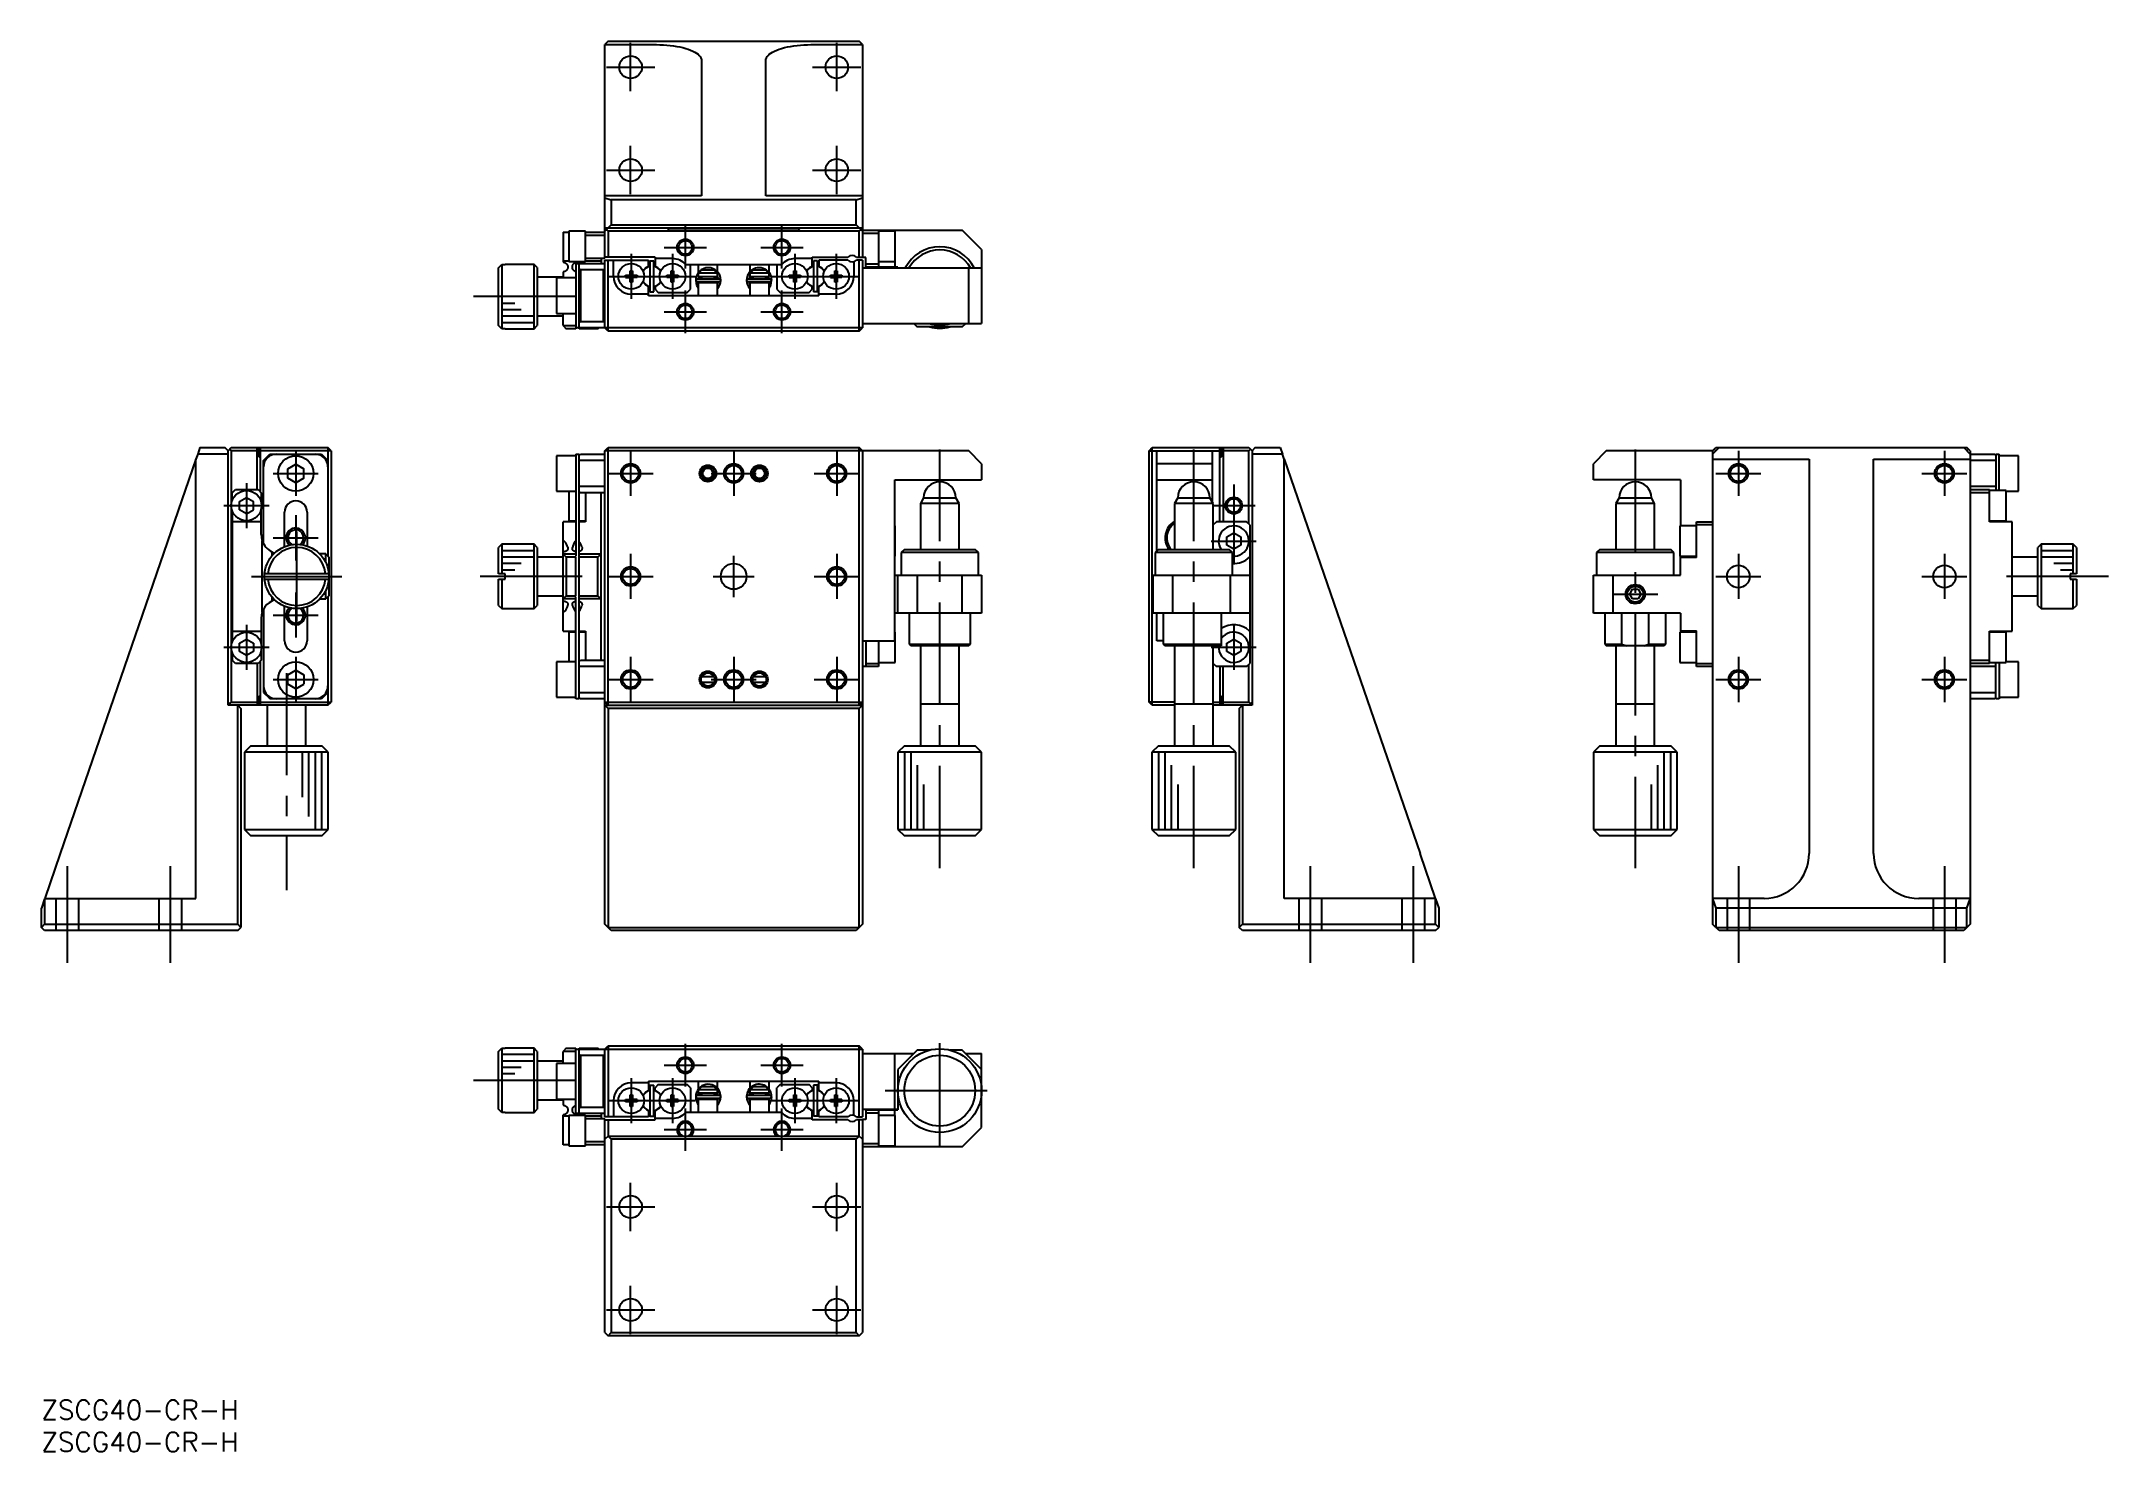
# Model space of a CAD drawing. Extents: x 0 to 321, y -8 to 211.
import ezdxf

# ---------------------------------------------------------------- set-up
doc = ezdxf.new("R2010")
doc.units = 0
doc.header["$LTSCALE"] = 0.5
doc.linetypes.add('CENTER', pattern=[50.8, 31.75, -6.35, 6.35, -6.35])
doc.linetypes.add('DASHED', pattern=[19.05, 12.7, -6.35])
for name, color, linetype in [('MSM_CENTER', 1, 'CENTER'), ('MSM_CONTINUOUS', 7, 'CONTINUOUS'), ('MSM_DASHED', 4, 'DASHED'), ('MSM_NARROW', 5, 'CONTINUOUS'), ('MSM_PART_NUMBER', 7, 'CONTINUOUS')]:
    doc.layers.add(name, color=color, linetype=linetype)
doc.styles.get("Standard").update_dxf_attribs({"font": 'txt.shx', "height": 3, "bigfont": 'bigfont.shx'})

# ---------------------------------------------------------------- blocks, each defined once
blk = doc.blocks.new('*U2')
at = {"layer": 'MSM_PART_NUMBER'}
blk.add_text('ZSCG40-CR-H', height=3, dxfattribs=at).set_placement((0, -3))
blk = doc.blocks.new('*U3')
at = {"layer": 'MSM_PART_NUMBER'}
blk.add_text('ZSCG40-CR-H', height=3, dxfattribs=at).set_placement((0, -8))

msp = doc.modelspace()

# ---------------------------------------------------------------- linework, layer by layer
at = {"layer": 'MSM_CENTER'}
for p, q in [((91.5, 203.26), (91.5, 210.76)), ((123.5, 203.26), (123.5, 210.76)), ((87.75, 207.01), (95.25, 207.01)), ((119.75, 207.01), (127.25, 207.01)), ((91.5, 187.26), (91.5, 194.76)), ((123.5, 187.26), (123.5, 194.76)), ((87.75, 191.01), (95.25, 191.01)), ((119.75, 191.01), (127.25, 191.01)), ((100, 175.71), (100, 182.31)), ((115, 175.71), (115, 182.31)), ((91.6, 178.01), (91.6, 171.01)), ((96.7, 179.01), (103.3, 179.01)), ((98, 178.01), (98, 171.01)), ((111.7, 179.01), (118.3, 179.01)), ((117, 178.01), (117, 171.01)), ((123.4, 178.01), (123.4, 171.01)), ((88.1, 174.51), (101.5, 174.51)), ((113.5, 174.51), (126.9, 174.51)), ((83, 171.36), (66, 171.36)), ((100, 165.71), (100, 172.31)), ((115, 165.71), (115, 172.31)), ((96.7, 169.01), (103.3, 169.01)), ((111.7, 169.01), (118.3, 169.01)), ((39.5, 147.41), (39.5, 140.41)), ((91.5, 147.41), (91.5, 140.41)), ((107.5, 147.41), (107.5, 140.41)), ((123.5, 147.41), (123.5, 140.41)), ((139.5, 82.61), (139.5, 147.61)), ((178.95, 82.61), (178.95, 147.61)), ((247.5, 147.61), (247.5, 82.61)), ((263.5, 147.41), (263.5, 140.41)), ((295.5, 147.41), (295.5, 140.41)), ((31.85, 142.41), (31.85, 135.41)), ((36, 143.91), (43, 143.91)), ((88, 143.91), (95, 143.91)), ((104, 143.91), (111, 143.91)), ((120, 143.91), (127, 143.91)), ((185.15, 142.21), (185.15, 129.91)), ((260, 143.91), (267, 143.91)), ((292, 143.91), (299, 143.91)), ((28.35, 138.91), (35.35, 138.91)), ((181.85, 138.91), (188.45, 138.91)), ((39.5, 137.41), (39.5, 130.41)), ((39.65, 120.91), (39.65, 134.91)), ((36, 133.91), (43, 133.91)), ((181.65, 133.41), (188.65, 133.41)), ((91.5, 131.41), (91.5, 124.41)), ((107.5, 124.71), (107.5, 131.11)), ((123.5, 131.41), (123.5, 124.41)), ((263.5, 131.41), (263.5, 124.41)), ((295.5, 131.41), (295.5, 124.41)), ((32.65, 127.91), (46.65, 127.91)), ((39.5, 125.41), (39.5, 118.41)), ((84, 127.91), (66, 127.91)), ((88, 127.91), (95, 127.91)), ((104.3, 127.91), (110.7, 127.91)), ((120, 127.91), (127, 127.91)), ((260, 127.91), (267, 127.91)), ((292, 127.91), (299, 127.91)), ((321, 127.91), (303, 127.91)), ((244, 125.16), (251, 125.16)), ((31.85, 120.41), (31.85, 113.41)), ((36, 121.91), (43, 121.91)), ((185.15, 120.41), (185.15, 113.41)), ((28.35, 116.91), (35.35, 116.91)), ((181.65, 116.91), (188.65, 116.91)), ((38.05, 112.91), (38.05, 79.21)), ((39.5, 115.41), (39.5, 108.41)), ((91.5, 115.41), (91.5, 108.41)), ((107.5, 115.41), (107.5, 108.41)), ((123.5, 115.41), (123.5, 108.41)), ((263.5, 115.41), (263.5, 108.41)), ((295.5, 115.41), (295.5, 108.41)), ((36, 111.91), (43, 111.91)), ((88, 111.91), (95, 111.91)), ((104, 111.91), (111, 111.91)), ((120, 111.91), (127, 111.91)), ((260, 111.91), (267, 111.91)), ((292, 111.91), (299, 111.91)), ((4, 82.91), (4, 67.91)), ((20, 82.91), (20, 67.91)), ((197, 82.91), (197, 67.91)), ((213, 82.91), (213, 67.91)), ((263.5, 82.91), (263.5, 67.91)), ((295.5, 82.91), (295.5, 67.91)), ((100, 48.71), (100, 55.31)), ((115, 48.71), (115, 55.31)), ((139.5, 39.56), (139.5, 56.56)), ((96.7, 52.01), (103.3, 52.01)), ((111.7, 52.01), (118.3, 52.01)), ((83, 49.66), (66, 49.66)), ((91.6, 50.01), (91.6, 43.01)), ((98, 50.01), (98, 43.01)), ((117, 50.01), (117, 43.01)), ((123.4, 50.01), (123.4, 43.01)), ((88.1, 46.51), (101.5, 46.51)), ((100, 38.71), (100, 45.31)), ((113.5, 46.51), (126.9, 46.51)), ((115, 38.71), (115, 45.31)), ((131, 48.06), (148, 48.06)), ((96.7, 42.01), (103.3, 42.01)), ((111.7, 42.01), (118.3, 42.01)), ((91.5, 26.26), (91.5, 33.76)), ((123.5, 26.26), (123.5, 33.76)), ((87.75, 30.01), (95.25, 30.01)), ((119.75, 30.01), (127.25, 30.01)), ((91.5, 10.26), (91.5, 17.76)), ((123.5, 10.26), (123.5, 17.76)), ((87.75, 14.01), (95.25, 14.01)), ((119.75, 14.01), (127.25, 14.01))]:
    msp.add_line(p, q, dxfattribs=at)
at = {"layer": 'MSM_CONTINUOUS'}
for p, q in [((88, 211.01), (87.5, 210.51)), ((87.5, 177.36), (87.5, 210.51)), ((87.5, 210.49), (95.5, 210.49)), ((88, 211.01), (127, 211.01)), ((95.5, 210.49), (96.05, 210.48)), ((96.05, 210.48), (96.6, 210.46)), ((96.6, 210.46), (97.13, 210.42)), ((97.13, 210.42), (97.66, 210.37)), ((97.66, 210.37), (98.18, 210.31)), ((98.18, 210.31), (98.68, 210.23)), ((98.68, 210.23), (99.16, 210.13)), ((99.16, 210.13), (99.61, 210.03)), ((99.61, 210.03), (100.05, 209.91)), ((100.05, 209.91), (100.45, 209.78)), ((100.45, 209.78), (100.82, 209.64)), ((100.82, 209.64), (101.16, 209.5)), ((101.16, 209.5), (101.47, 209.34)), ((101.47, 209.34), (101.74, 209.17)), ((101.74, 209.17), (101.97, 209)), ((101.97, 209), (102.16, 208.82)), ((102.16, 208.82), (102.31, 208.64)), ((112.69, 208.64), (112.84, 208.82)), ((112.84, 208.82), (113.03, 209)), ((113.03, 209), (113.26, 209.17)), ((113.26, 209.17), (113.53, 209.34)), ((113.53, 209.34), (113.84, 209.5)), ((113.84, 209.5), (114.18, 209.64)), ((114.18, 209.64), (114.55, 209.78)), ((114.55, 209.78), (114.95, 209.91)), ((114.95, 209.91), (115.39, 210.03)), ((115.39, 210.03), (115.84, 210.13)), ((115.84, 210.13), (116.32, 210.23)), ((116.32, 210.23), (116.82, 210.31)), ((116.82, 210.31), (117.34, 210.37)), ((117.34, 210.37), (117.87, 210.42)), ((117.87, 210.42), (118.4, 210.46)), ((118.4, 210.46), (118.95, 210.48)), ((118.95, 210.48), (119.5, 210.49)), ((119.5, 210.49), (127.5, 210.49)), ((127.5, 210.51), (127, 211.01)), ((127.5, 210.51), (127.5, 177.46)), ((102.31, 208.64), (102.41, 208.46)), ((102.41, 208.46), (102.48, 208.27)), ((102.48, 208.27), (102.5, 208.08)), ((102.5, 208.08), (102.5, 187.01)), ((112.5, 208.08), (112.52, 208.27)), ((112.5, 187.01), (112.5, 208.08)), ((112.52, 208.27), (112.59, 208.46)), ((112.59, 208.46), (112.69, 208.64)), ((102.5, 187.01), (87.5, 187.01)), ((87.5, 186.73), (88.5, 186.39)), ((126.5, 186.39), (88.5, 186.39)), ((88.5, 186.39), (88.5, 182.51)), ((127.5, 187.01), (112.5, 187.01)), ((126.5, 186.39), (127.5, 186.73)), ((126.5, 182.51), (126.5, 186.39)), ((81, 181.36), (81.9, 181.36)), ((81, 181.36), (81, 176.71)), ((81.9, 181.51), (81.9, 176.81)), ((84.5, 181.51), (81.9, 181.51)), ((84.5, 176.81), (84.5, 181.51)), ((84.5, 181.36), (87.5, 181.36)), ((87.5, 180.86), (84.5, 180.86)), ((87.5, 181.51), (88.5, 182.51)), ((127.5, 182.01), (87.5, 182.01)), ((87.75, 181.76), (88, 181.51)), ((88, 181.51), (88, 177.51)), ((127, 181.51), (88, 181.51)), ((88.5, 182.51), (126.5, 182.51)), ((97.5, 181.66), (97.15, 182.01)), ((97.5, 181.66), (117.5, 181.66)), ((117.85, 182.01), (117.5, 181.66)), ((126.5, 182.51), (127.5, 181.51)), ((127, 181.51), (127.25, 181.76)), ((127, 177.51), (127, 181.51)), ((127.5, 181.66), (143, 181.66)), ((130, 181.16), (127.5, 181.16)), ((130, 181.66), (130, 175.96)), ((132.5, 181.59), (130, 181.59)), ((132.6, 181.51), (130, 181.51)), ((132.5, 181.66), (132.5, 181.51)), ((132.6, 176.81), (132.6, 181.51)), ((146, 178.66), (143, 181.66)), ((81.9, 176.86), (81, 176.86)), ((81, 176.71), (81.01, 176.71)), ((81.01, 176.71), (81.02, 176.71)), ((81.02, 176.71), (81.04, 176.7)), ((81.04, 176.7), (81.05, 176.7)), ((81.05, 176.7), (81.06, 176.7)), ((81.06, 176.7), (81.07, 176.7)), ((81.07, 176.7), (81.08, 176.7)), ((81.08, 176.7), (81.09, 176.7)), ((81.09, 176.7), (81.11, 176.7)), ((81.11, 176.7), (81.13, 176.69)), ((81.13, 176.69), (81.15, 176.69)), ((81.15, 176.69), (81.17, 176.69)), ((81.17, 176.69), (81.19, 176.68)), ((81.19, 176.68), (81.2, 176.68)), ((81.2, 176.68), (81.23, 176.67)), ((81.23, 176.67), (81.26, 176.66)), ((81.26, 176.66), (81.29, 176.65)), ((81.29, 176.65), (81.32, 176.63)), ((81.32, 176.63), (81.35, 176.62)), ((81.35, 176.62), (81.37, 176.61)), ((81.37, 176.61), (81.41, 176.58)), ((81.41, 176.58), (81.45, 176.55)), ((81.45, 176.55), (81.49, 176.53)), ((81.9, 176.81), (84.5, 176.81)), ((82.73, 176.54), (82.77, 176.57)), ((82.77, 176.57), (82.81, 176.59)), ((82.81, 176.59), (82.85, 176.62)), ((82.85, 176.62), (82.89, 176.64)), ((82.89, 176.64), (82.91, 176.65)), ((82.91, 176.65), (82.94, 176.66)), ((82.94, 176.66), (82.96, 176.67)), ((82.96, 176.67), (82.99, 176.68)), ((82.99, 176.68), (83.02, 176.68)), ((83.02, 176.68), (83.05, 176.69)), ((83.05, 176.69), (83.06, 176.69)), ((83.06, 176.69), (83.07, 176.69)), ((83.07, 176.69), (83.09, 176.7)), ((83.09, 176.7), (83.1, 176.7)), ((83.1, 176.7), (83.12, 176.7)), ((83.12, 176.7), (83.13, 176.7)), ((83.13, 176.7), (83.14, 176.7)), ((83.14, 176.7), (83.15, 176.7)), ((83.15, 176.7), (83.16, 176.7)), ((83.16, 176.7), (83.18, 176.71)), ((83.18, 176.71), (83.19, 176.71)), ((83.19, 176.71), (83.2, 176.71)), ((83.2, 176.71), (83.21, 176.71)), ((83.21, 176.71), (83.22, 176.71)), ((83.22, 176.71), (83.24, 176.7)), ((83.24, 176.7), (83.25, 176.7)), ((83.25, 176.7), (83.26, 176.7)), ((83.26, 176.7), (83.28, 176.7)), ((83.28, 176.7), (83.29, 176.7)), ((83.29, 176.7), (83.3, 176.7)), ((83.3, 176.7), (83.32, 176.7)), ((83.32, 176.7), (83.34, 176.69)), ((83.34, 176.69), (83.36, 176.69)), ((83.36, 176.69), (83.38, 176.68)), ((83.38, 176.68), (83.4, 176.68)), ((83.4, 176.68), (83.41, 176.67)), ((83.41, 176.67), (83.45, 176.66)), ((83.45, 176.66), (83.49, 176.65)), ((83.49, 176.65), (83.53, 176.63)), ((83.53, 176.63), (83.56, 176.61)), ((83.56, 176.61), (83.59, 176.59)), ((83.59, 176.59), (83.62, 176.57)), ((83.62, 176.57), (83.66, 176.55)), ((84.5, 177.36), (87.5, 177.36)), ((86.9, 176.86), (84.5, 176.86)), ((86.9, 177.36), (86.9, 176.51)), ((95.3, 177.51), (87.5, 177.51)), ((87.5, 166.51), (87.5, 177.01)), ((87.5, 177.01), (94.3, 177.01)), ((88, 166.01), (88, 177.01)), ((88.85, 174.51), (88.85, 177.01)), ((94.3, 176.06), (94.3, 177.01)), ((94.5, 176.91), (94.5, 172.11)), ((94.5, 176.91), (95.1, 176.91)), ((95.1, 172.11), (95.1, 176.91)), ((95.3, 177.51), (95.3, 176.06)), ((98, 177.26), (95.3, 177.26)), ((119.7, 177.26), (117, 177.26)), ((119.7, 177.51), (125.24, 177.51)), ((119.7, 176.06), (119.7, 177.51)), ((120.5, 176.91), (119.9, 176.91)), ((119.9, 176.91), (119.9, 172.11)), ((120.5, 172.11), (120.5, 176.91)), ((125.24, 177.01), (120.7, 177.01)), ((120.7, 177.01), (120.7, 176.06)), ((126.15, 176.79), (126.15, 174.51)), ((126.56, 177.51), (127.5, 177.51)), ((127.5, 177.01), (126.56, 177.01)), ((127, 166.01), (127, 177.01)), ((128, 177.46), (127.5, 177.46)), ((127.5, 177.01), (127.5, 166.51)), ((128, 175.96), (128, 177.46)), ((130, 176.81), (132.6, 176.81)), ((132.5, 176.81), (132.5, 175.96)), ((146, 178.66), (146, 167.21)), ((71, 175.84), (71.5, 176.34)), ((71, 166.87), (71, 175.84)), ((71.5, 176.34), (71.5, 166.37)), ((71.5, 176.34), (72, 176.34)), ((72, 176.34), (72, 176.36)), ((76.5, 176.36), (72, 176.36)), ((76.5, 166.36), (76.5, 176.36)), ((77, 175.86), (76.5, 176.36)), ((77, 175.86), (77, 166.86)), ((81, 174.36), (77, 174.36)), ((80, 174.26), (80, 168.76)), ((83, 174.26), (80, 174.26)), ((81, 175.21), (81, 174.26)), ((81.03, 175.21), (81, 175.21)), ((81.07, 175.21), (81.03, 175.21)), ((81.1, 175.21), (81.07, 175.21)), ((81.14, 175.22), (81.1, 175.21)), ((81.17, 175.22), (81.14, 175.22)), ((81.2, 175.23), (81.17, 175.22)), ((81.23, 175.24), (81.2, 175.23)), ((81.26, 175.25), (81.23, 175.24)), ((81.29, 175.26), (81.26, 175.25)), ((81.32, 175.28), (81.29, 175.26)), ((81.34, 175.29), (81.32, 175.28)), ((81.37, 175.3), (81.34, 175.29)), ((81.4, 175.32), (81.37, 175.3)), ((81.43, 175.34), (81.4, 175.32)), ((81.46, 175.36), (81.43, 175.34)), ((81.49, 175.38), (81.46, 175.36)), ((81.49, 176.53), (81.52, 176.5)), ((81.51, 175.41), (81.49, 175.38)), ((81.54, 175.43), (81.51, 175.41)), ((81.52, 176.5), (81.56, 176.45)), ((81.56, 175.45), (81.54, 175.43)), ((81.56, 176.45), (81.6, 176.4)), ((81.58, 175.48), (81.56, 175.45)), ((81.6, 175.51), (81.58, 175.48)), ((81.6, 176.4), (81.64, 176.35)), ((81.62, 175.53), (81.6, 175.51)), ((81.64, 175.56), (81.62, 175.53)), ((81.64, 176.35), (81.66, 176.31)), ((81.65, 175.59), (81.64, 175.56)), ((81.67, 175.62), (81.65, 175.59)), ((81.66, 176.31), (81.68, 176.27)), ((81.69, 175.66), (81.67, 175.62)), ((81.68, 176.27), (81.7, 176.22)), ((81.7, 175.7), (81.69, 175.66)), ((81.7, 176.22), (81.72, 176.17)), ((81.72, 175.74), (81.7, 175.7)), ((81.72, 176.17), (81.73, 176.13)), ((81.73, 175.78), (81.72, 175.74)), ((81.73, 176.13), (81.74, 176.09)), ((81.74, 175.83), (81.73, 175.78)), ((81.74, 176.09), (81.74, 176.05)), ((81.74, 176.05), (81.75, 176)), ((81.75, 175.87), (81.74, 175.83)), ((81.75, 176), (81.75, 175.96)), ((81.75, 175.96), (81.75, 175.92)), ((81.75, 175.92), (81.75, 175.87)), ((82.45, 176.02), (82.46, 176.06)), ((82.45, 175.98), (82.45, 176.02)), ((82.45, 175.93), (82.45, 175.98)), ((82.45, 175.89), (82.45, 175.93)), ((82.46, 175.84), (82.45, 175.89)), ((82.46, 176.1), (82.48, 176.16)), ((82.46, 176.06), (82.46, 176.1)), ((82.47, 175.8), (82.46, 175.84)), ((82.47, 175.76), (82.47, 175.8)), ((82.48, 175.73), (82.47, 175.76)), ((82.48, 176.16), (82.49, 176.21)), ((82.5, 175.7), (82.48, 175.73)), ((82.49, 176.21), (82.51, 176.26)), ((82.51, 175.66), (82.5, 175.7)), ((82.51, 176.26), (82.54, 176.31)), ((82.52, 175.63), (82.51, 175.66)), ((82.54, 175.6), (82.52, 175.63)), ((82.54, 176.31), (82.56, 176.35)), ((82.56, 175.57), (82.54, 175.6)), ((82.56, 176.35), (82.59, 176.39)), ((82.58, 175.54), (82.56, 175.57)), ((82.6, 175.51), (82.58, 175.54)), ((82.59, 176.39), (82.62, 176.43)), ((82.62, 175.48), (82.6, 175.51)), ((82.62, 176.43), (82.65, 176.47)), ((82.65, 175.45), (82.62, 175.48)), ((82.65, 176.47), (82.69, 176.5)), ((82.67, 175.42), (82.65, 175.45)), ((82.7, 175.4), (82.67, 175.42)), ((82.69, 176.5), (82.73, 176.54)), ((82.72, 175.38), (82.7, 175.4)), ((82.74, 175.36), (82.72, 175.38)), ((82.76, 175.34), (82.74, 175.36)), ((82.79, 175.33), (82.76, 175.34)), ((82.81, 175.31), (82.79, 175.33)), ((82.84, 175.3), (82.81, 175.31)), ((82.86, 175.29), (82.84, 175.3)), ((82.89, 175.27), (82.86, 175.29)), ((82.92, 175.26), (82.89, 175.27)), ((82.94, 175.25), (82.92, 175.26)), ((82.97, 175.24), (82.94, 175.25)), ((83, 175.23), (82.97, 175.24)), ((83, 176.51), (83, 166.36)), ((83, 176.51), (87.5, 176.51)), ((83.5, 166.36), (83.5, 176.51)), ((83.5, 175.71), (83.7, 175.51)), ((83.66, 176.55), (83.7, 176.51)), ((83.7, 176.51), (83.71, 176.51)), ((83.7, 175.51), (83.7, 167.51)), ((87.3, 175.51), (83.7, 175.51)), ((87.3, 175.51), (87.5, 175.71)), ((87.3, 167.51), (87.3, 175.51)), ((90.71, 174.69), (91.42, 174.69)), ((90.71, 174.33), (90.71, 174.69)), ((90.71, 174.33), (91.42, 174.33)), ((91.42, 175.39), (91.78, 175.39)), ((91.42, 174.69), (91.42, 175.39)), ((91.43, 174.68), (91.42, 174.69)), ((91.43, 174.34), (91.42, 174.33)), ((91.42, 173.62), (91.42, 174.33)), ((91.78, 173.62), (91.42, 173.62)), ((91.43, 174.68), (91.77, 174.68)), ((91.43, 174.34), (91.43, 174.68)), ((91.77, 174.34), (91.43, 174.34)), ((91.77, 174.68), (91.78, 174.69)), ((91.77, 174.68), (91.77, 174.34)), ((91.77, 174.34), (91.78, 174.33)), ((91.78, 175.39), (91.78, 174.69)), ((91.78, 174.69), (92.49, 174.69)), ((91.78, 174.33), (91.78, 173.62)), ((92.49, 174.33), (91.78, 174.33)), ((92.49, 174.69), (92.49, 174.33)), ((94.04, 175.91), (94.3, 176.06)), ((95.56, 175.91), (95.3, 176.06)), ((97.11, 174.69), (97.82, 174.69)), ((97.11, 174.33), (97.11, 174.69)), ((97.82, 174.33), (97.11, 174.33)), ((97.82, 175.39), (98.18, 175.39)), ((97.82, 174.69), (97.82, 175.39)), ((97.83, 174.68), (97.82, 174.69)), ((97.83, 174.34), (97.82, 174.33)), ((97.82, 173.62), (97.82, 174.33)), ((98.18, 173.62), (97.82, 173.62)), ((97.83, 174.68), (98.17, 174.68)), ((97.83, 174.34), (97.83, 174.68)), ((98.17, 174.34), (97.83, 174.34)), ((98.17, 174.68), (98.18, 174.69)), ((98.17, 174.68), (98.17, 174.34)), ((98.17, 174.34), (98.18, 174.33)), ((98.18, 175.39), (98.18, 174.69)), ((98.18, 174.69), (98.89, 174.69)), ((98.18, 174.33), (98.18, 173.62)), ((98.89, 174.33), (98.18, 174.33)), ((98.89, 174.69), (98.89, 174.33)), ((114.92, 176.31), (100.08, 176.31)), ((100.8, 172.51), (100.8, 176.31)), ((101.6, 173.87), (101.73, 173.19)), ((101.71, 173.53), (101.7, 173.49)), ((101.7, 173.49), (101.7, 173.46)), ((101.7, 173.46), (101.7, 173.42)), ((101.7, 173.42), (101.7, 173.39)), ((101.7, 173.39), (101.7, 173.35)), ((101.7, 173.35), (101.7, 173.32)), ((101.72, 173.56), (101.71, 173.53)), ((101.73, 173.63), (101.72, 173.59)), ((101.72, 173.59), (101.72, 173.56)), ((101.75, 173.66), (101.73, 173.63)), ((101.76, 173.69), (101.75, 173.66)), ((101.76, 173.7), (101.76, 173.69)), ((105.3, 174.1), (101.8, 174.1)), ((101.8, 173.7), (105.3, 173.7)), ((102, 176.31), (102, 175.08)), ((102, 175.08), (102, 175.08)), ((105, 175.01), (102, 175.01)), ((102, 175.01), (102, 174.51)), ((102, 174.51), (105, 174.51)), ((105, 173.51), (102, 173.51)), ((102, 173.51), (102, 171.51)), ((102.01, 174.1), (102.12, 174.51)), ((102.05, 175.01), (102.58, 175.51)), ((102.05, 174.31), (102.5, 174.31)), ((102.12, 173.52), (102.13, 173.54)), ((102.12, 173.51), (102.12, 173.52)), ((102.12, 173.51), (102.12, 173.51)), ((102.13, 173.54), (102.14, 173.55)), ((102.14, 173.56), (102.15, 173.57)), ((102.14, 173.55), (102.14, 173.56)), ((102.15, 173.57), (102.16, 173.59)), ((102.16, 173.59), (102.17, 173.6)), ((102.17, 173.6), (102.18, 173.61)), ((102.18, 173.61), (102.19, 173.62)), ((102.19, 173.62), (102.2, 173.63)), ((102.2, 173.63), (102.21, 173.64)), ((102.21, 173.64), (102.23, 173.65)), ((102.23, 173.65), (102.24, 173.65)), ((102.24, 173.65), (102.25, 173.66)), ((102.25, 173.66), (102.26, 173.67)), ((102.26, 173.67), (102.28, 173.67)), ((102.28, 173.67), (102.29, 173.68)), ((102.29, 173.68), (102.31, 173.68)), ((102.31, 173.68), (102.32, 173.69)), ((102.32, 173.69), (102.33, 173.69)), ((102.33, 173.69), (102.35, 173.69)), ((102.35, 173.69), (102.36, 173.7)), ((102.36, 173.7), (102.38, 173.7)), ((102.38, 173.7), (102.39, 173.7)), ((102.39, 173.7), (102.4, 173.7)), ((102.5, 174.51), (102.5, 174.1)), ((102.5, 173.7), (102.5, 173.51)), ((102.58, 175.51), (104.42, 175.51)), ((104.42, 175.51), (104.95, 175.01)), ((104.5, 174.1), (104.5, 174.51)), ((104.5, 174.31), (105, 174.31)), ((104.5, 173.51), (104.5, 173.7)), ((104.7, 173.7), (104.71, 173.7)), ((104.71, 173.7), (104.72, 173.7)), ((104.72, 173.7), (104.74, 173.7)), ((104.74, 173.7), (104.75, 173.69)), ((104.75, 173.69), (104.77, 173.69)), ((104.77, 173.69), (104.78, 173.69)), ((104.78, 173.69), (104.8, 173.68)), ((104.8, 173.68), (104.81, 173.68)), ((104.81, 173.68), (104.82, 173.67)), ((104.82, 173.67), (104.84, 173.66)), ((104.84, 173.66), (104.85, 173.66)), ((104.85, 173.66), (104.86, 173.65)), ((104.86, 173.65), (104.87, 173.64)), ((104.87, 173.64), (104.89, 173.63)), ((104.89, 173.63), (104.9, 173.62)), ((104.9, 173.62), (104.91, 173.61)), ((104.91, 173.61), (104.92, 173.6)), ((104.92, 173.6), (104.93, 173.59)), ((104.93, 173.59), (104.94, 173.58)), ((104.94, 173.58), (104.95, 173.57)), ((104.95, 173.57), (104.95, 173.56)), ((104.95, 173.56), (104.96, 173.54)), ((104.96, 173.54), (104.97, 173.53)), ((104.97, 174.51), (105.08, 174.1)), ((104.97, 173.53), (104.97, 173.52)), ((104.97, 173.52), (104.98, 173.51)), ((105, 175.2), (105, 176.31)), ((105, 175.2), (105, 175.2)), ((105, 174.51), (105, 175.01)), ((105, 174.31), (105, 174.44)), ((105, 171.51), (105, 173.51)), ((105.04, 173.47), (105, 173.36)), ((105.09, 173.7), (105.04, 173.47)), ((113.2, 174.1), (109.7, 174.1)), ((109.7, 173.7), (113.2, 173.7)), ((109.96, 173.47), (109.91, 173.7)), ((109.92, 174.1), (110.03, 174.51)), ((110, 173.36), (109.96, 173.47)), ((110, 176.31), (110, 175.2)), ((113, 175.01), (110, 175.01)), ((110, 175.01), (110, 174.51)), ((110, 174.51), (113, 174.51)), ((110, 174.44), (110, 174.44)), ((110, 174.44), (110, 174.31)), ((110, 174.31), (110.5, 174.31)), ((113, 173.51), (110, 173.51)), ((110, 173.51), (110, 171.51)), ((110.02, 173.51), (110.03, 173.52)), ((110.02, 173.51), (110.02, 173.51)), ((110.03, 173.52), (110.04, 173.54)), ((110.04, 173.55), (110.05, 173.56)), ((110.04, 173.54), (110.04, 173.55)), ((110.05, 175.01), (110.58, 175.51)), ((110.05, 173.56), (110.06, 173.57)), ((110.06, 173.57), (110.07, 173.59)), ((110.07, 173.59), (110.08, 173.6)), ((110.08, 173.6), (110.09, 173.61)), ((110.09, 173.61), (110.1, 173.62)), ((110.1, 173.62), (110.11, 173.63)), ((110.11, 173.63), (110.12, 173.64)), ((110.12, 173.64), (110.13, 173.65)), ((110.13, 173.65), (110.14, 173.65)), ((110.14, 173.65), (110.16, 173.66)), ((110.16, 173.66), (110.17, 173.67)), ((110.17, 173.67), (110.18, 173.67)), ((110.18, 173.67), (110.2, 173.68)), ((110.2, 173.68), (110.21, 173.68)), ((110.21, 173.68), (110.23, 173.69)), ((110.23, 173.69), (110.24, 173.69)), ((110.24, 173.69), (110.25, 173.69)), ((110.25, 173.69), (110.27, 173.7)), ((110.27, 173.7), (110.28, 173.7)), ((110.28, 173.7), (110.3, 173.7)), ((110.3, 173.7), (110.3, 173.7)), ((110.5, 174.51), (110.5, 174.1)), ((110.5, 173.7), (110.5, 173.51)), ((110.58, 175.51), (112.42, 175.51)), ((112.42, 175.51), (112.95, 175.01)), ((112.5, 174.1), (112.5, 174.51)), ((112.5, 174.31), (112.95, 174.31)), ((112.5, 173.51), (112.5, 173.7)), ((112.6, 173.7), (112.62, 173.7)), ((112.62, 173.7), (112.63, 173.7)), ((112.63, 173.7), (112.65, 173.7)), ((112.65, 173.7), (112.66, 173.69)), ((112.66, 173.69), (112.67, 173.69)), ((112.67, 173.69), (112.69, 173.69)), ((112.69, 173.69), (112.7, 173.68)), ((112.7, 173.68), (112.72, 173.68)), ((112.72, 173.68), (112.73, 173.67)), ((112.73, 173.67), (112.74, 173.66)), ((112.74, 173.66), (112.76, 173.66)), ((112.76, 173.66), (112.77, 173.65)), ((112.77, 173.65), (112.78, 173.64)), ((112.78, 173.64), (112.79, 173.63)), ((112.79, 173.63), (112.8, 173.62)), ((112.8, 173.62), (112.81, 173.61)), ((112.81, 173.61), (112.82, 173.6)), ((112.82, 173.6), (112.83, 173.59)), ((112.83, 173.59), (112.84, 173.58)), ((112.84, 173.58), (112.85, 173.57)), ((112.85, 173.57), (112.86, 173.56)), ((112.86, 173.56), (112.87, 173.54)), ((112.87, 173.54), (112.87, 173.53)), ((112.87, 173.53), (112.88, 173.52)), ((112.88, 174.51), (112.99, 174.1)), ((112.88, 173.52), (112.88, 173.51)), ((113, 175.08), (113, 176.31)), ((113, 174.51), (113, 175.01)), ((113, 171.51), (113, 173.51)), ((113.24, 173.13), (113.4, 173.87)), ((113.25, 173.67), (113.24, 173.7)), ((113.26, 173.64), (113.25, 173.67)), ((113.27, 173.61), (113.26, 173.64)), ((113.28, 173.57), (113.27, 173.61)), ((113.29, 173.54), (113.28, 173.57)), ((113.3, 173.5), (113.29, 173.54)), ((113.3, 173.47), (113.3, 173.5)), ((113.3, 173.44), (113.3, 173.47)), ((113.3, 173.4), (113.3, 173.44)), ((113.3, 173.37), (113.3, 173.4)), ((113.3, 173.33), (113.3, 173.37)), ((114.2, 176.31), (114.2, 172.51)), ((116.11, 174.69), (116.82, 174.69)), ((116.11, 174.33), (116.11, 174.69)), ((116.11, 174.33), (116.82, 174.33)), ((116.82, 175.39), (117.18, 175.39)), ((116.82, 174.69), (116.82, 175.39)), ((116.83, 174.68), (116.82, 174.69)), ((116.83, 174.34), (116.82, 174.33)), ((116.82, 173.62), (116.82, 174.33)), ((117.18, 173.62), (116.82, 173.62)), ((116.83, 174.68), (117.17, 174.68)), ((116.83, 174.34), (116.83, 174.68)), ((117.17, 174.34), (116.83, 174.34)), ((117.17, 174.68), (117.18, 174.69)), ((117.17, 174.68), (117.17, 174.34)), ((117.17, 174.34), (117.18, 174.33)), ((117.18, 175.39), (117.18, 174.69)), ((117.18, 174.69), (117.89, 174.69)), ((117.18, 174.33), (117.18, 173.62)), ((117.89, 174.33), (117.18, 174.33)), ((117.89, 174.69), (117.89, 174.33)), ((119.44, 175.91), (119.7, 176.06)), ((120.96, 175.91), (120.7, 176.06)), ((122.51, 174.69), (123.22, 174.69)), ((122.51, 174.33), (122.51, 174.69)), ((122.51, 174.33), (123.22, 174.33)), ((123.22, 175.39), (123.58, 175.39)), ((123.22, 174.69), (123.22, 175.39)), ((123.23, 174.68), (123.22, 174.69)), ((123.23, 174.34), (123.22, 174.33)), ((123.22, 173.62), (123.22, 174.33)), ((123.58, 173.62), (123.22, 173.62)), ((123.23, 174.68), (123.57, 174.68)), ((123.23, 174.34), (123.23, 174.68)), ((123.57, 174.34), (123.23, 174.34)), ((123.57, 174.68), (123.58, 174.69)), ((123.57, 174.68), (123.57, 174.34)), ((123.57, 174.34), (123.58, 174.33)), ((123.58, 175.39), (123.58, 174.69)), ((123.58, 174.69), (124.29, 174.69)), ((123.58, 174.33), (123.58, 173.62)), ((124.29, 174.33), (123.58, 174.33)), ((124.29, 174.69), (124.29, 174.33)), ((127.5, 175.81), (146, 175.81)), ((128, 176.46), (130, 176.46)), ((133, 175.96), (128, 175.96)), ((130, 176), (132.5, 176)), ((133, 175.96), (133, 175.81)), ((144, 167.21), (144, 175.81)), ((94.3, 171.76), (91.6, 171.76)), ((94.3, 172.95), (94.04, 173.1)), ((94.3, 171.51), (94.3, 172.95)), ((120.7, 171.51), (94.3, 171.51)), ((94.5, 172.11), (95.1, 172.11)), ((95.3, 172.95), (95.56, 173.1)), ((95.3, 172.95), (95.3, 172.51)), ((95.3, 172.51), (95.8, 172.01)), ((95.8, 172.01), (100.3, 172.01)), ((100.3, 172.01), (100.8, 172.51)), ((101.7, 173.32), (101.71, 173.29)), ((101.71, 173.29), (101.71, 173.25)), ((101.71, 173.25), (101.72, 173.22)), ((101.72, 173.22), (101.73, 173.19)), ((101.73, 173.19), (101.75, 173.15)), ((101.75, 173.15), (101.75, 173.14)), ((101.75, 173.14), (102, 172.71)), ((101.75, 173.14), (101.75, 173.13)), ((101.75, 173.13), (101.75, 173.13)), ((101.75, 173.13), (101.76, 173.13)), ((101.76, 173.13), (102, 173.2)), ((101.76, 173.13), (101.76, 173.13)), ((101.76, 173.13), (101.77, 173.13)), ((101.77, 173.13), (101.77, 173.13)), ((101.77, 173.13), (101.78, 173.13)), ((101.78, 173.13), (101.79, 173.13)), ((101.79, 173.13), (101.8, 173.14)), ((101.8, 173.14), (101.81, 173.14)), ((101.81, 173.14), (101.82, 173.14)), ((101.82, 173.14), (101.83, 173.14)), ((101.83, 173.14), (101.84, 173.15)), ((101.84, 173.15), (101.86, 173.15)), ((101.86, 173.15), (101.87, 173.16)), ((101.87, 173.16), (101.88, 173.16)), ((101.88, 173.16), (101.9, 173.17)), ((101.9, 173.17), (101.91, 173.17)), ((101.91, 173.17), (101.93, 173.18)), ((101.93, 173.18), (101.94, 173.18)), ((101.94, 173.18), (101.96, 173.19)), ((101.96, 173.19), (101.97, 173.2)), ((101.97, 173.2), (101.99, 173.2)), ((101.99, 173.2), (102, 173.21)), ((105.34, 173.14), (105.36, 173.18)), ((105.34, 173.14), (105.34, 173.14)), ((105.34, 173.13), (105.34, 173.14)), ((105.34, 173.14), (105.34, 173.14)), ((105.34, 173.14), (105.34, 173.14)), ((105.34, 173.14), (105.34, 173.14)), ((105.36, 173.19), (105.36, 173.2)), ((105.36, 173.2), (105.36, 173.2)), ((105.36, 173.18), (105.36, 173.19)), ((105.36, 173.19), (105.36, 173.19)), ((105.36, 173.19), (105.36, 173.19)), ((105.36, 173.19), (105.36, 173.19)), ((105.36, 173.19), (105.36, 173.19)), ((105.36, 173.19), (105.36, 173.19)), ((105.36, 173.19), (105.36, 173.19)), ((105.36, 173.18), (105.36, 173.18)), ((109.64, 173.19), (109.64, 173.19)), ((109.64, 173.19), (109.64, 173.19)), ((109.64, 173.19), (109.64, 173.19)), ((109.64, 173.19), (109.64, 173.19)), ((109.64, 173.19), (109.64, 173.19)), ((109.64, 173.19), (109.66, 173.14)), ((109.66, 173.14), (109.66, 173.14)), ((109.66, 173.14), (109.66, 173.14)), ((109.66, 173.14), (109.66, 173.14)), ((109.66, 173.14), (109.66, 173.14)), ((109.66, 173.14), (109.66, 173.14)), ((109.66, 173.13), (109.66, 173.14)), ((113.01, 173.2), (113, 173.21)), ((113.24, 173.13), (113, 173.2)), ((113, 172.71), (113.25, 173.14)), ((113.03, 173.2), (113.01, 173.2)), ((113.04, 173.19), (113.03, 173.2)), ((113.06, 173.18), (113.04, 173.19)), ((113.07, 173.18), (113.06, 173.18)), ((113.09, 173.17), (113.07, 173.18)), ((113.1, 173.17), (113.09, 173.17)), ((113.12, 173.16), (113.1, 173.17)), ((113.13, 173.16), (113.12, 173.16)), ((113.14, 173.15), (113.13, 173.16)), ((113.16, 173.15), (113.14, 173.15)), ((113.17, 173.14), (113.16, 173.15)), ((113.18, 173.14), (113.17, 173.14)), ((113.19, 173.14), (113.18, 173.14)), ((113.2, 173.14), (113.19, 173.14)), ((113.21, 173.13), (113.2, 173.14)), ((113.22, 173.13), (113.21, 173.13)), ((113.23, 173.13), (113.22, 173.13)), ((113.24, 173.13), (113.23, 173.13)), ((113.23, 173.13), (113.23, 173.13)), ((113.25, 173.13), (113.24, 173.13)), ((113.24, 173.13), (113.24, 173.13)), ((113.25, 173.14), (113.26, 173.17)), ((113.25, 173.14), (113.25, 173.13)), ((113.25, 173.13), (113.25, 173.13)), ((113.26, 173.17), (113.27, 173.2)), ((113.27, 173.2), (113.28, 173.23)), ((113.28, 173.23), (113.29, 173.27)), ((113.29, 173.3), (113.3, 173.33)), ((113.29, 173.27), (113.29, 173.3)), ((114.2, 172.51), (114.7, 172.01)), ((114.7, 172.01), (119.2, 172.01)), ((119.2, 172.01), (119.7, 172.51)), ((119.7, 172.95), (119.44, 173.1)), ((119.7, 172.51), (119.7, 172.95)), ((120.5, 172.11), (119.9, 172.11)), ((120.7, 172.95), (120.96, 173.1)), ((120.7, 171.51), (120.7, 172.95)), ((123.4, 171.76), (120.7, 171.76)), ((77, 168.36), (81, 168.36)), ((80, 168.76), (83, 168.76)), ((81, 166.86), (81, 168.76)), ((83.7, 167.51), (83.5, 167.31)), ((83.7, 167.51), (87.3, 167.51)), ((87.5, 167.31), (87.3, 167.51)), ((127.5, 167.21), (146, 167.21)), ((135.45, 167.21), (136, 166.66)), ((143, 166.66), (143.55, 167.21)), ((71.5, 166.37), (71, 166.87)), ((72, 166.37), (71.5, 166.37)), ((72, 166.36), (72, 166.37)), ((72, 166.36), (76.5, 166.36)), ((76.5, 166.36), (77, 166.86)), ((81, 166.86), (81.5, 166.36)), ((81, 166.86), (83, 166.86)), ((83, 166.36), (81.5, 166.36)), ((127.5, 166.51), (83, 166.51)), ((86.4, 166.36), (83.5, 166.36)), ((86.4, 166.36), (86.55, 166.51)), ((88, 166.01), (87.5, 166.51)), ((127, 166.01), (88, 166.01)), ((127, 166.01), (127.5, 166.51)), ((143, 166.66), (136, 166.66)), ((24.62, 147.91), (24.28, 146.91)), ((24.62, 147.91), (28.5, 147.91)), ((29, 147.41), (28.5, 147.91)), ((29, 147.41), (29.5, 147.91)), ((29.5, 147.41), (29.25, 147.66)), ((29.5, 147.91), (44.5, 147.91)), ((33.5, 141.41), (33.5, 147.91)), ((33.75, 147.91), (33.75, 146.51)), ((34, 147.91), (34, 141.06)), ((44.5, 147.91), (44.5, 131.06)), ((45, 147.41), (44.5, 147.91)), ((87.5, 147.41), (88, 147.91)), ((88, 107.91), (88, 147.91)), ((88, 147.91), (127, 147.91)), ((127, 107.91), (127, 147.91)), ((127.5, 147.41), (127, 147.91)), ((172, 147.41), (172.5, 147.91)), ((172.5, 147.91), (187.5, 147.91)), ((172.5, 107.91), (172.5, 147.91)), ((183, 136.41), (183, 147.91)), ((183.25, 146.51), (183.25, 147.91)), ((183.5, 147.91), (183.5, 136.41)), ((187.5, 147.91), (188, 147.41)), ((187.75, 147.66), (187.5, 147.41)), ((188.5, 147.91), (188, 147.41)), ((188.5, 147.91), (192.38, 147.91)), ((192.38, 147.91), (192.72, 146.91)), ((259.5, 147.41), (260, 147.91)), ((260.5, 147.91), (259.5, 146.91)), ((259.75, 147.66), (260, 147.41)), ((260, 147.91), (299, 147.91)), ((299.5, 146.91), (298.5, 147.91)), ((299.5, 147.41), (299, 147.91)), ((299, 147.41), (299.25, 147.66)), ((24, 146.11), (2.93, 84.91)), ((24.28, 146.91), (24, 146.11)), ((24, 77.91), (24, 146.11)), ((29, 146.91), (24.28, 146.91)), ((29, 107.91), (29, 147.41)), ((29.5, 147.41), (29.5, 108.41)), ((33.5, 147.41), (29.5, 147.41)), ((33.75, 146.51), (34, 146.51)), ((45, 147.41), (34, 147.41)), ((34.5, 145.91), (35.5, 146.91)), ((34.5, 133), (34.5, 145.91)), ((35.63, 146.71), (35.3, 146.71)), ((35.5, 146.91), (43.5, 146.91)), ((38.25, 144.63), (39.5, 145.35)), ((38.25, 143.19), (38.25, 144.63)), ((39.5, 145.35), (40.75, 144.63)), ((40.75, 143.19), (40.75, 144.63)), ((43.7, 146.71), (43.37, 146.71)), ((43.5, 146.91), (43.7, 146.71)), ((44.5, 145.91), (43.7, 146.71)), ((45, 147.41), (45, 108.41)), ((80, 146.66), (80, 141.16)), ((83, 146.66), (80, 146.66)), ((83, 146.91), (83.5, 146.91)), ((83, 146.91), (83, 131.06)), ((83.5, 146.71), (83.7, 146.91)), ((83.5, 108.91), (83.5, 146.91)), ((87.5, 145.91), (83.5, 145.91)), ((83.7, 146.91), (87.3, 146.91)), ((87.5, 146.71), (87.3, 146.91)), ((144, 147.41), (87.5, 147.41)), ((87.5, 73.91), (87.5, 147.41)), ((127.5, 147.41), (127.5, 73.91)), ((146, 145.41), (144, 147.41)), ((146, 145.41), (146, 142.91)), ((172, 147.41), (183, 147.41)), ((172, 108.41), (172, 147.41)), ((173.2, 131.86), (173.2, 147.41)), ((181.8, 145.41), (173.2, 145.41)), ((181.8, 147.41), (181.8, 139.5)), ((183, 146.51), (183.25, 146.51)), ((187.5, 147.41), (183.5, 147.41)), ((187.5, 136.06), (187.5, 147.41)), ((188, 147.41), (188, 107.91)), ((192.72, 146.91), (188, 146.91)), ((193, 146.11), (192.72, 146.91)), ((193, 77.91), (193, 146.11)), ((193, 146.11), (214.07, 84.91)), ((243, 147.41), (241, 145.41)), ((241, 142.91), (241, 145.41)), ((259.5, 147.41), (243, 147.41)), ((259.5, 147.41), (259.5, 73.91)), ((259.5, 146.11), (274.5, 146.11)), ((274.5, 146.11), (274.5, 84.91)), ((284.5, 146.11), (299.5, 146.11)), ((284.5, 84.91), (284.5, 146.11)), ((299.5, 147.41), (299.5, 73.91)), ((299.5, 146.71), (299.7, 146.91)), ((303.5, 145.91), (299.5, 145.91)), ((299.7, 146.91), (303.3, 146.91)), ((303.5, 146.71), (303.3, 146.91)), ((303.5, 146.91), (303.5, 141.26)), ((303.5, 146.91), (304, 146.91)), ((304, 141.26), (304, 146.91)), ((307, 146.66), (304, 146.66)), ((307, 141.16), (307, 146.66)), ((29.65, 140.91), (30.15, 141.41)), ((30.15, 141.41), (33.65, 141.41)), ((33.65, 141.41), (34.15, 140.91)), ((39.5, 142.47), (38.25, 143.19)), ((40.75, 143.19), (39.5, 142.47)), ((83.5, 141.91), (87.5, 141.91)), ((132.5, 142.91), (146, 142.91)), ((132.5, 117.91), (132.5, 142.91)), ((173.2, 142.91), (181.8, 142.91)), ((254.5, 142.91), (241, 142.91)), ((254.5, 142.91), (254.5, 135.76)), ((299.5, 141.91), (303.5, 141.91)), ((299.5, 141.41), (302.5, 141.41)), ((302.5, 136.41), (302.5, 141.41)), ((305.1, 141.26), (302.5, 141.26)), ((305.1, 136.56), (305.1, 141.26)), ((29.65, 139.74), (29.65, 140.91)), ((29.65, 138.08), (29.65, 117.74)), ((30.75, 139.55), (31.85, 140.18)), ((30.75, 138.28), (30.75, 139.55)), ((31.85, 137.64), (30.75, 138.28)), ((31.85, 140.18), (32.95, 139.55)), ((31.85, 137.64), (32.95, 138.28)), ((32.95, 138.28), (32.95, 139.55)), ((34.15, 140.91), (34.15, 139.39)), ((34.15, 134.41), (34.15, 138.43)), ((80, 141.16), (83, 141.16)), ((81.9, 141.16), (81.9, 136.56)), ((83.5, 141.11), (83.7, 140.91)), ((87.3, 140.91), (83.7, 140.91)), ((84.5, 140.91), (84.5, 136.41)), ((86.9, 114.91), (86.9, 140.91)), ((87.3, 140.91), (87.5, 141.11)), ((137, 140.11), (136.5, 139.24)), ((142.5, 139.24), (136.5, 139.24)), ((136.5, 139.24), (136.5, 132.11)), ((137, 140.11), (142, 140.11)), ((142.5, 139.24), (142, 140.11)), ((142.5, 132.11), (142.5, 139.24)), ((176.45, 140.11), (175.95, 139.24)), ((181.95, 139.24), (175.95, 139.24)), ((175.95, 139.24), (175.95, 132.11)), ((176.45, 140.11), (181.45, 140.11)), ((181.95, 139.24), (181.45, 140.11)), ((181.95, 132.11), (181.95, 139.24)), ((245, 140.11), (244.5, 139.24)), ((250.5, 139.24), (244.5, 139.24)), ((244.5, 139.24), (244.5, 132.11)), ((245, 140.11), (250, 140.11)), ((250.5, 139.24), (250, 140.11)), ((250.5, 132.11), (250.5, 139.24)), ((302.5, 140.91), (299.5, 140.91)), ((305.1, 141.16), (307, 141.16)), ((34.15, 136.41), (29.65, 136.41)), ((37.75, 132.54), (37.75, 137.91)), ((41.25, 137.91), (41.25, 132.65)), ((81, 119.41), (81, 136.41)), ((83, 136.41), (81, 136.41)), ((81.9, 136.56), (83, 136.56)), ((83.5, 136.56), (84.5, 136.56)), ((84.5, 136.41), (83.5, 136.41)), ((132.6, 135.76), (132.5, 135.76)), ((132.6, 131.06), (132.6, 135.76)), ((182.45, 136.41), (181.95, 135.91)), ((187.15, 136.41), (182.45, 136.41)), ((187.65, 135.91), (187.15, 136.41)), ((187.65, 135.91), (187.65, 114.41)), ((254.4, 135.76), (254.4, 131.06)), ((257, 135.76), (254.4, 135.76)), ((257, 130.86), (257, 136.41)), ((257, 136.41), (259.5, 136.41)), ((259.5, 135.91), (257, 135.91)), ((302.5, 136.56), (305.1, 136.56)), ((306, 136.41), (302.5, 136.41)), ((303.5, 136.56), (303.5, 136.41)), ((304, 136.41), (304, 136.56)), ((306, 119.41), (306, 136.41)), ((34.3, 122.35), (34.3, 133.47)), ((35.8, 131.73), (35.8, 131.1)), ((71.5, 132.91), (71, 132.41)), ((71, 128.31), (71, 132.41)), ((71.5, 132.91), (71.5, 128.31)), ((76.5, 132.91), (71.5, 132.91)), ((76.5, 122.91), (76.5, 132.91)), ((77, 132.41), (76.5, 132.91)), ((77, 132.41), (77, 123.41)), ((81, 133.47), (81.11, 133.45)), ((81.03, 131.73), (81, 131.73)), ((81.07, 131.73), (81.03, 131.73)), ((81.1, 131.74), (81.07, 131.73)), ((81.14, 131.74), (81.1, 131.74)), ((81.11, 133.45), (81.2, 133.39)), ((81.17, 131.74), (81.14, 131.74)), ((81.2, 131.75), (81.17, 131.74)), ((81.2, 133.39), (81.29, 133.31)), ((81.23, 131.75), (81.2, 131.75)), ((81.26, 131.76), (81.23, 131.75)), ((81.29, 131.76), (81.26, 131.76)), ((81.32, 131.77), (81.29, 131.76)), ((81.34, 131.77), (81.32, 131.77)), ((81.37, 131.78), (81.34, 131.77)), ((81.4, 131.79), (81.37, 131.78)), ((81.43, 131.8), (81.4, 131.79)), ((81.46, 131.82), (81.43, 131.8)), ((81.49, 131.83), (81.46, 131.82)), ((81.51, 131.84), (81.49, 131.83)), ((81.54, 131.86), (81.51, 131.84)), ((81.56, 131.87), (81.54, 131.86)), ((81.58, 131.89), (81.56, 131.87)), ((81.6, 131.91), (81.58, 131.89)), ((81.62, 131.92), (81.6, 131.91)), ((81.64, 131.94), (81.62, 131.92)), ((81.65, 131.96), (81.64, 131.94)), ((81.67, 131.99), (81.65, 131.96)), ((81.69, 132.01), (81.67, 131.99)), ((81.7, 132.04), (81.69, 132.01)), ((81.72, 132.08), (81.7, 132.04)), ((81.73, 132.11), (81.72, 132.08)), ((81.73, 132.46), (81.75, 132.32)), ((81.74, 132.15), (81.73, 132.11)), ((81.75, 132.19), (81.74, 132.15)), ((81.75, 132.32), (81.75, 132.27)), ((81.75, 132.27), (81.75, 132.23)), ((81.75, 132.23), (81.75, 132.19)), ((82.45, 132.27), (82.46, 132.38)), ((82.45, 132.25), (82.45, 132.27)), ((82.45, 132.21), (82.45, 132.25)), ((82.46, 132.16), (82.45, 132.21)), ((82.47, 132.12), (82.46, 132.16)), ((82.47, 132.1), (82.47, 132.12)), ((82.48, 132.07), (82.47, 132.1)), ((82.5, 132.04), (82.48, 132.07)), ((82.51, 132.02), (82.5, 132.04)), ((82.52, 131.99), (82.51, 132.02)), ((82.54, 131.97), (82.52, 131.99)), ((82.56, 131.95), (82.54, 131.97)), ((82.58, 131.93), (82.56, 131.95)), ((82.6, 131.91), (82.58, 131.93)), ((82.62, 131.89), (82.6, 131.91)), ((82.65, 131.87), (82.62, 131.89)), ((82.67, 131.85), (82.65, 131.87)), ((82.7, 131.84), (82.67, 131.85)), ((82.72, 131.83), (82.7, 131.84)), ((82.74, 131.82), (82.72, 131.83)), ((82.76, 131.81), (82.74, 131.82)), ((82.79, 131.8), (82.76, 131.81)), ((82.81, 131.79), (82.79, 131.8)), ((82.84, 131.78), (82.81, 131.79)), ((82.86, 131.77), (82.84, 131.78)), ((82.89, 131.77), (82.86, 131.77)), ((82.92, 131.76), (82.89, 131.77)), ((82.91, 133.32), (82.99, 133.39)), ((82.94, 131.75), (82.92, 131.76)), ((82.97, 131.75), (82.94, 131.75)), ((83, 131.75), (82.97, 131.75)), ((82.99, 133.39), (83, 133.39)), ((83.53, 131.77), (83.5, 131.76)), ((83.56, 131.78), (83.53, 131.77)), ((83.59, 131.79), (83.56, 131.78)), ((83.62, 131.8), (83.59, 131.79)), ((83.65, 131.81), (83.62, 131.8)), ((83.68, 131.83), (83.65, 131.81)), ((83.71, 131.84), (83.68, 131.83)), ((83.73, 131.85), (83.71, 131.84)), ((83.75, 131.87), (83.73, 131.85)), ((83.77, 131.88), (83.75, 131.87)), ((83.79, 131.9), (83.77, 131.88)), ((83.81, 131.92), (83.79, 131.9)), ((83.83, 131.94), (83.81, 131.92)), ((83.85, 131.95), (83.83, 131.94)), ((83.87, 131.98), (83.85, 131.95)), ((83.88, 132.01), (83.87, 131.98)), ((83.9, 132.03), (83.88, 132.01)), ((83.91, 132.06), (83.9, 132.03)), ((83.92, 132.09), (83.91, 132.06)), ((83.93, 132.12), (83.92, 132.09)), ((83.93, 132.45), (83.95, 132.31)), ((83.94, 132.15), (83.93, 132.12)), ((83.95, 132.23), (83.94, 132.18)), ((83.94, 132.18), (83.94, 132.15)), ((83.95, 132.31), (83.95, 132.27)), ((83.95, 132.27), (83.95, 132.27)), ((83.95, 132.27), (83.95, 132.23)), ((134, 132.11), (133.5, 131.61)), ((145.5, 131.61), (133.5, 131.61)), ((133.5, 131.61), (133.5, 128.11)), ((134, 132.11), (145, 132.11)), ((145.5, 131.61), (145, 132.11)), ((145.5, 128.11), (145.5, 131.61)), ((173.45, 132.11), (172.95, 131.61)), ((184.95, 131.61), (172.95, 131.61)), ((172.95, 131.61), (172.95, 128.11)), ((173.45, 132.11), (184.45, 132.11)), ((184.05, 134.05), (185.15, 134.68)), ((184.05, 132.78), (184.05, 134.05)), ((185.15, 132.14), (184.05, 132.78)), ((184.95, 131.61), (184.45, 132.11)), ((184.95, 128.11), (184.95, 131.61)), ((185.15, 134.68), (186.25, 134.05)), ((186.25, 132.78), (185.15, 132.14)), ((186.25, 134.05), (186.25, 132.78)), ((242, 132.11), (241.5, 131.61)), ((253.5, 131.61), (241.5, 131.61)), ((241.5, 131.61), (241.5, 128.11)), ((242, 132.11), (253, 132.11)), ((253.5, 131.61), (253, 132.11)), ((253.5, 128.11), (253.5, 131.61)), ((310.5, 132.91), (310, 132.41)), ((310, 123.41), (310, 132.41)), ((310.5, 132.91), (310.5, 122.91)), ((315.5, 132.91), (310.5, 132.91)), ((315.5, 128.31), (315.5, 132.91)), ((316, 132.41), (315.5, 132.91)), ((316, 132.41), (316, 128.31)), ((44.15, 131.41), (43.22, 131.41)), ((44.15, 130.09), (44.15, 131.41)), ((44.15, 131.41), (44.65, 130.91)), ((44.65, 130.91), (44.65, 124.91)), ((81, 130.91), (77, 130.91)), ((81, 131.41), (81.5, 130.91)), ((81, 131.41), (83, 131.41)), ((81.5, 130.91), (81.5, 124.91)), ((83, 130.91), (81.5, 130.91)), ((83, 124.91), (83, 130.91)), ((83.5, 131.41), (86.9, 131.41)), ((86.4, 130.91), (83.5, 130.91)), ((86.4, 130.91), (86.9, 131.41)), ((86.4, 124.91), (86.4, 130.91)), ((132.5, 131.06), (132.6, 131.06)), ((187.65, 130.86), (187.58, 130.89)), ((254.4, 131.06), (257, 131.06)), ((254.5, 128.11), (254.5, 131.06)), ((254.5, 130.89), (257, 130.89)), ((257, 130.86), (254.5, 130.86)), ((310, 130.91), (306, 130.91)), ((44.63, 128.31), (34.67, 128.31)), ((34.67, 127.51), (44.63, 127.51)), ((44.15, 124.41), (44.15, 125.73)), ((72, 128.31), (71, 128.31)), ((71, 123.41), (71, 127.51)), ((71, 127.51), (72, 127.51)), ((71.5, 127.51), (71.5, 122.91)), ((72, 127.51), (72, 128.31)), ((132.5, 128.11), (146, 128.11)), ((133, 122.21), (133, 128.11)), ((136, 128.11), (136, 122.21)), ((143, 122.21), (143, 128.11)), ((146, 128.11), (146, 122.21)), ((172.65, 122.21), (172.65, 128.11)), ((172.65, 128.11), (187.65, 128.11)), ((175.65, 128.11), (175.65, 122.21)), ((184.65, 122.21), (184.65, 128.11)), ((241, 122.21), (241, 128.11)), ((241, 128.11), (254.5, 128.11)), ((244, 128.11), (244, 122.21)), ((246.63, 125.16), (247.07, 125.91)), ((247.07, 125.91), (247.93, 125.91)), ((247.93, 125.91), (248.37, 125.16)), ((316, 128.31), (315, 128.31)), ((315, 128.31), (315, 127.51)), ((315, 127.51), (316, 127.51)), ((315.5, 122.91), (315.5, 127.51)), ((316, 127.51), (316, 123.41)), ((34.5, 122.82), (34.5, 109.91)), ((35.8, 124.72), (35.8, 124.09)), ((37.75, 117.91), (37.75, 123.29)), ((41.25, 123.17), (41.25, 117.91)), ((43.22, 124.41), (44.15, 124.41)), ((44.65, 124.91), (44.15, 124.41)), ((44.5, 124.76), (44.5, 107.91)), ((71, 123.41), (71.5, 122.91)), ((71.5, 122.91), (76.5, 122.91)), ((76.5, 122.91), (77, 123.41)), ((77, 124.91), (81, 124.91)), ((81.5, 124.91), (81, 124.41)), ((83, 124.41), (81, 124.41)), ((81, 124.09), (81.03, 124.09)), ((81.05, 122.35), (81, 122.35)), ((81.03, 124.09), (81.05, 124.09)), ((81.05, 124.09), (81.08, 124.09)), ((81.15, 122.39), (81.05, 122.35)), ((81.08, 124.09), (81.1, 124.09)), ((81.1, 124.09), (81.13, 124.08)), ((81.13, 124.08), (81.15, 124.08)), ((81.15, 124.08), (81.18, 124.08)), ((81.24, 122.46), (81.15, 122.39)), ((81.18, 124.08), (81.2, 124.08)), ((81.2, 124.08), (81.23, 124.07)), ((81.23, 124.07), (81.25, 124.07)), ((81.33, 122.55), (81.24, 122.46)), ((81.25, 124.07), (81.27, 124.06)), ((81.27, 124.06), (81.3, 124.06)), ((81.3, 124.06), (81.32, 124.05)), ((81.32, 124.05), (81.34, 124.05)), ((81.34, 124.05), (81.36, 124.04)), ((81.36, 124.04), (81.38, 124.03)), ((81.38, 124.03), (81.4, 124.03)), ((81.4, 124.03), (81.43, 124.02)), ((81.43, 124.02), (81.45, 124.01)), ((81.45, 124.01), (81.46, 124)), ((81.46, 124), (81.49, 123.99)), ((81.49, 123.99), (81.51, 123.98)), ((81.5, 124.91), (83, 124.91)), ((81.51, 123.98), (81.53, 123.97)), ((81.53, 123.97), (81.55, 123.95)), ((81.55, 123.95), (81.57, 123.94)), ((81.57, 123.94), (81.58, 123.93)), ((81.58, 123.93), (81.61, 123.91)), ((81.61, 123.91), (81.63, 123.89)), ((81.63, 123.89), (81.65, 123.87)), ((81.65, 123.87), (81.66, 123.85)), ((81.66, 123.85), (81.68, 123.82)), ((81.68, 123.82), (81.69, 123.8)), ((81.69, 123.8), (81.71, 123.77)), ((81.71, 123.77), (81.72, 123.74)), ((81.72, 123.74), (81.73, 123.72)), ((81.73, 123.72), (81.74, 123.69)), ((81.74, 123.69), (81.74, 123.66)), ((81.74, 123.66), (81.75, 123.63)), ((81.75, 123.55), (81.74, 123.43)), ((81.75, 123.63), (81.75, 123.59)), ((81.75, 123.59), (81.75, 123.56)), ((81.75, 123.56), (81.75, 123.55)), ((82.45, 123.6), (82.46, 123.64)), ((82.45, 123.57), (82.45, 123.6)), ((82.45, 123.55), (82.45, 123.57)), ((82.45, 123.54), (82.45, 123.55)), ((82.47, 123.39), (82.45, 123.54)), ((82.46, 123.68), (82.47, 123.71)), ((82.46, 123.66), (82.46, 123.68)), ((82.46, 123.64), (82.46, 123.66)), ((82.47, 123.71), (82.48, 123.75)), ((82.48, 123.75), (82.49, 123.78)), ((82.49, 123.78), (82.51, 123.8)), ((82.51, 123.8), (82.52, 123.83)), ((82.52, 123.83), (82.54, 123.85)), ((82.54, 123.85), (82.55, 123.87)), ((82.55, 123.87), (82.56, 123.88)), ((82.56, 123.88), (82.57, 123.89)), ((82.57, 123.89), (82.59, 123.91)), ((82.59, 123.91), (82.6, 123.92)), ((82.6, 123.92), (82.62, 123.93)), ((82.62, 123.93), (82.64, 123.95)), ((82.64, 123.95), (82.66, 123.96)), ((82.66, 123.96), (82.67, 123.97)), ((82.67, 123.97), (82.69, 123.98)), ((82.69, 123.98), (82.71, 123.99)), ((82.71, 123.99), (82.72, 124)), ((82.72, 124), (82.74, 124)), ((82.74, 124), (82.76, 124.01)), ((82.76, 124.01), (82.78, 124.02)), ((82.78, 124.02), (82.81, 124.03)), ((82.81, 124.03), (82.83, 124.04)), ((82.83, 124.04), (82.86, 124.05)), ((82.92, 122.5), (82.85, 122.58)), ((82.86, 124.05), (82.88, 124.05)), ((82.88, 124.05), (82.9, 124.06)), ((82.9, 124.06), (82.93, 124.06)), ((83, 122.43), (82.92, 122.5)), ((82.93, 124.06), (82.94, 124.07)), ((82.94, 124.07), (82.96, 124.07)), ((82.96, 124.07), (82.98, 124.07)), ((82.98, 124.07), (83, 124.08)), ((83, 108.91), (83, 124.76)), ((83.5, 124.91), (86.4, 124.91)), ((86.9, 124.41), (83.5, 124.41)), ((83.5, 124.06), (83.52, 124.05)), ((83.52, 124.05), (83.54, 124.05)), ((83.54, 124.05), (83.56, 124.04)), ((83.56, 124.04), (83.58, 124.03)), ((83.58, 124.03), (83.61, 124.03)), ((83.61, 124.03), (83.63, 124.02)), ((83.63, 124.02), (83.65, 124.01)), ((83.65, 124.01), (83.67, 124)), ((83.67, 124), (83.68, 123.99)), ((83.68, 123.99), (83.7, 123.98)), ((83.7, 123.98), (83.72, 123.97)), ((83.72, 123.97), (83.74, 123.96)), ((83.74, 123.96), (83.76, 123.95)), ((83.76, 123.95), (83.78, 123.93)), ((83.78, 123.93), (83.8, 123.92)), ((83.8, 123.92), (83.82, 123.9)), ((83.82, 123.9), (83.84, 123.87)), ((83.84, 123.87), (83.86, 123.85)), ((83.86, 123.85), (83.88, 123.83)), ((83.88, 123.83), (83.89, 123.8)), ((83.89, 123.8), (83.91, 123.77)), ((83.91, 123.77), (83.92, 123.75)), ((83.92, 123.75), (83.93, 123.72)), ((83.93, 123.72), (83.94, 123.69)), ((83.94, 123.69), (83.94, 123.65)), ((83.94, 123.65), (83.95, 123.62)), ((83.95, 123.55), (83.94, 123.44)), ((83.95, 123.62), (83.95, 123.58)), ((83.95, 123.58), (83.95, 123.55)), ((86.9, 124.41), (86.4, 124.91)), ((146, 122.21), (132.5, 122.21)), ((134.75, 122.21), (134.75, 117.41)), ((144.25, 117.41), (144.25, 122.21)), ((187.65, 122.21), (172.65, 122.21)), ((173.2, 117.91), (173.2, 122.21)), ((174.2, 122.21), (174.2, 117.41)), ((183.2, 122.21), (183.2, 117.11)), ((254.5, 122.21), (241, 122.21)), ((242.75, 122.21), (242.75, 117.41)), ((245.38, 122.21), (245.38, 117.41)), ((247.07, 124.41), (246.63, 125.16)), ((247.93, 124.41), (247.07, 124.41)), ((248.37, 125.16), (247.93, 124.41)), ((249.62, 117.41), (249.62, 122.21)), ((252.25, 117.41), (252.25, 122.21)), ((254.5, 122.21), (254.5, 119.26)), ((306, 124.91), (310, 124.91)), ((310, 123.41), (310.5, 122.91)), ((310.5, 122.91), (315.5, 122.91)), ((315.5, 122.91), (316, 123.41)), ((29.65, 119.41), (34.15, 119.41)), ((34.15, 121.41), (34.15, 117.39)), ((81, 119.41), (83, 119.41)), ((81.9, 119.26), (81.9, 114.66)), ((83, 119.26), (81.9, 119.26)), ((83.5, 119.41), (84.5, 119.41)), ((84.5, 119.26), (83.5, 119.26)), ((84.5, 119.41), (84.5, 114.91)), ((132.6, 119.26), (132.5, 119.26)), ((132.6, 114.56), (132.6, 119.26)), ((187.58, 119.43), (187.65, 119.46)), ((254.4, 119.26), (254.4, 114.56)), ((257, 119.26), (254.4, 119.26)), ((254.5, 119.46), (257, 119.46)), ((257, 119.43), (254.5, 119.43)), ((257, 113.91), (257, 119.46)), ((302.5, 119.41), (306, 119.41)), ((302.5, 114.41), (302.5, 119.41)), ((305.1, 119.26), (302.5, 119.26)), ((303.5, 119.26), (303.5, 119.41)), ((304, 119.26), (304, 119.41)), ((305.1, 114.56), (305.1, 119.26)), ((29.65, 116.08), (29.65, 114.91)), ((30.75, 117.55), (31.85, 118.18)), ((30.75, 116.28), (30.75, 117.55)), ((31.85, 115.64), (30.75, 116.28)), ((31.85, 118.18), (32.95, 117.55)), ((32.95, 116.28), (31.85, 115.64)), ((32.95, 117.55), (32.95, 116.28)), ((34.15, 116.43), (34.15, 114.91)), ((127.5, 117.91), (132.5, 117.91)), ((128, 117.91), (128, 113.91)), ((130, 117.91), (130, 113.91)), ((134.75, 117.41), (144.25, 117.41)), ((134.75, 117.41), (135.05, 117.11)), ((143.95, 117.11), (135.05, 117.11)), ((136.5, 117.11), (136.5, 101.61)), ((142.5, 101.61), (142.5, 117.11)), ((143.95, 117.11), (144.25, 117.41)), ((174.2, 117.91), (173.2, 117.91)), ((174.2, 117.41), (183.2, 117.41)), ((174.2, 117.41), (174.5, 117.11)), ((183.2, 117.11), (174.5, 117.11)), ((175.95, 117.11), (175.95, 101.61)), ((181.95, 101.61), (181.95, 117.11)), ((184.05, 117.55), (185.15, 118.18)), ((184.05, 116.28), (184.05, 117.55)), ((185.15, 115.64), (184.05, 116.28)), ((185.15, 118.18), (186.25, 117.55)), ((186.25, 116.28), (185.15, 115.64)), ((186.25, 117.55), (186.25, 116.28)), ((242.75, 117.41), (245.38, 117.41)), ((242.75, 117.41), (243.05, 117.11)), ((251.95, 117.11), (243.05, 117.11)), ((244.5, 117.11), (244.5, 101.61)), ((245.38, 117.41), (246.18, 117.11)), ((248.82, 117.11), (249.62, 117.41)), ((249.62, 117.41), (252.25, 117.41)), ((250.5, 101.61), (250.5, 117.11)), ((251.95, 117.11), (252.25, 117.41)), ((30.15, 114.41), (29.65, 114.91)), ((33.65, 114.41), (30.15, 114.41)), ((33.5, 114.41), (33.5, 107.91)), ((34.15, 114.91), (33.65, 114.41)), ((34, 114.76), (34, 107.91)), ((38.25, 112.63), (39.5, 113.35)), ((38.25, 111.19), (38.25, 112.63)), ((39.5, 113.35), (40.75, 112.63)), ((40.75, 112.63), (40.75, 111.19)), ((80, 114.66), (80, 109.16)), ((83, 114.66), (80, 114.66)), ((83.5, 114.71), (83.7, 114.91)), ((87.5, 113.91), (83.5, 113.91)), ((83.7, 114.91), (87.3, 114.91)), ((87.5, 114.71), (87.3, 114.91)), ((130, 113.91), (127.5, 113.91)), ((128, 114.41), (130, 114.41)), ((130, 114.56), (132.6, 114.56)), ((181.95, 114.41), (182.45, 113.91)), ((187.15, 113.91), (182.45, 113.91)), ((183, 113.91), (183, 107.91)), ((183.5, 107.91), (183.5, 113.91)), ((187.15, 113.91), (187.65, 114.41)), ((187.5, 108.41), (187.5, 114.26)), ((254.4, 114.56), (257, 114.56)), ((257, 114.41), (259.5, 114.41)), ((259.5, 113.91), (257, 113.91)), ((299.5, 114.91), (302.5, 114.91)), ((302.5, 114.41), (299.5, 114.41)), ((303.5, 113.91), (299.5, 113.91)), ((302.5, 114.56), (305.1, 114.56)), ((303.5, 108.91), (303.5, 114.56)), ((304, 114.56), (304, 108.91)), ((307, 114.66), (305.1, 114.66)), ((307, 109.16), (307, 114.66)), ((33.75, 109.31), (34, 109.31)), ((33.75, 107.91), (33.75, 109.31)), ((34.5, 109.91), (35.3, 109.11)), ((39.5, 110.47), (38.25, 111.19)), ((39.5, 110.47), (40.75, 111.19)), ((44.5, 109.91), (43.5, 108.91)), ((80, 109.16), (83, 109.16)), ((83.5, 109.91), (87.5, 109.91)), ((104.48, 112.31), (102.52, 112.31)), ((102.52, 111.51), (104.48, 111.51)), ((112.48, 112.31), (110.52, 112.31)), ((110.52, 111.51), (112.48, 111.51)), ((183, 109.31), (183.25, 109.31)), ((183.25, 109.31), (183.25, 107.91)), ((299.5, 109.91), (303.5, 109.91)), ((304, 109.16), (307, 109.16)), ((29, 108.41), (29.5, 107.91)), ((44.5, 107.91), (29, 107.91)), ((29.25, 108.16), (29.5, 108.41)), ((29.5, 108.41), (33.5, 108.41)), ((30.5, 73.91), (30.5, 107.91)), ((30.5, 107.91), (31, 107.41)), ((31, 107.41), (31, 73.41)), ((34, 108.41), (45, 108.41)), ((35.05, 107.91), (35.05, 101.61)), ((35.3, 109.11), (35.63, 109.11)), ((35.5, 108.91), (35.3, 109.11)), ((43.5, 108.91), (35.5, 108.91)), ((41.05, 101.61), (41.05, 107.91)), ((43.37, 109.11), (43.7, 109.11)), ((44.5, 107.91), (45, 108.41)), ((83.5, 108.91), (83, 108.91)), ((83.5, 109.11), (83.7, 108.91)), ((87.3, 108.91), (83.7, 108.91)), ((87.3, 108.91), (87.5, 109.11)), ((87.5, 108.41), (127.5, 108.41)), ((88, 107.91), (87.5, 108.41)), ((87.5, 107.91), (88, 107.41)), ((87.5, 107.91), (127.5, 107.91)), ((127, 107.41), (88, 107.41)), ((88, 107.41), (88, 73.41)), ((127, 107.91), (127.5, 108.41)), ((127, 107.41), (127.5, 107.91)), ((127, 73.41), (127, 107.41)), ((136.5, 108.11), (142.5, 108.11)), ((175.95, 108.41), (172, 108.41)), ((172.5, 107.91), (172, 108.41)), ((175.95, 107.91), (172.5, 107.91)), ((175.95, 108.11), (181.95, 108.11)), ((181.95, 108.41), (183, 108.41)), ((188, 107.91), (181.95, 107.91)), ((183.5, 108.41), (187.5, 108.41)), ((186, 107.41), (186.5, 107.91)), ((186, 107.41), (186, 73.41)), ((186.5, 107.91), (186.5, 73.91)), ((187.5, 108.41), (187.75, 108.16)), ((188, 108.41), (187.5, 107.91)), ((244.5, 108.11), (250.5, 108.11)), ((299.5, 109.11), (299.7, 108.91)), ((303.3, 108.91), (299.7, 108.91)), ((303.3, 108.91), (303.5, 109.11)), ((304, 108.91), (303.5, 108.91)), ((32.55, 101.61), (31.55, 100.61)), ((44.55, 100.61), (31.55, 100.61)), ((31.55, 100.61), (31.55, 88.61)), ((32.55, 101.61), (43.55, 101.61)), ((44.55, 100.61), (43.55, 101.61)), ((44.55, 88.61), (44.55, 100.61)), ((134, 101.61), (133, 100.61)), ((146, 100.61), (133, 100.61)), ((133, 100.61), (133, 88.61)), ((134, 101.61), (145, 101.61)), ((146, 100.61), (145, 101.61)), ((146, 88.61), (146, 100.61)), ((173.45, 101.61), (172.45, 100.61)), ((185.45, 100.61), (172.45, 100.61)), ((172.45, 100.61), (172.45, 88.61)), ((173.45, 101.61), (184.45, 101.61)), ((185.45, 100.61), (184.45, 101.61)), ((185.45, 88.61), (185.45, 100.61)), ((242, 101.61), (241, 100.61)), ((254, 100.61), (241, 100.61)), ((241, 100.61), (241, 88.61)), ((242, 101.61), (253, 101.61)), ((254, 100.61), (253, 101.61)), ((254, 88.61), (254, 100.61)), ((31.55, 88.61), (44.55, 88.61)), ((31.55, 88.61), (32.55, 87.61)), ((43.55, 87.61), (32.55, 87.61)), ((43.55, 87.61), (44.55, 88.61)), ((133, 88.61), (146, 88.61)), ((133, 88.61), (134, 87.61)), ((145, 87.61), (134, 87.61)), ((145, 87.61), (146, 88.61)), ((172.45, 88.61), (185.45, 88.61)), ((172.45, 88.61), (173.45, 87.61)), ((184.45, 87.61), (173.45, 87.61)), ((184.45, 87.61), (185.45, 88.61)), ((241, 88.61), (254, 88.61)), ((241, 88.61), (242, 87.61)), ((253, 87.61), (242, 87.61)), ((253, 87.61), (254, 88.61)), ((2.93, 84.91), (0.52, 77.91)), ((216.48, 77.91), (214.07, 84.91)), ((0.5, 77.86), (0, 76.41)), ((0.52, 77.91), (0.5, 77.86)), ((0.5, 77.86), (0.5, 73.91)), ((0.52, 77.91), (24, 77.91)), ((216.48, 77.91), (193, 77.91)), ((216.5, 77.86), (216.48, 77.91)), ((216.5, 73.91), (216.5, 77.86)), ((216.5, 77.86), (217, 76.41)), ((267.5, 77.91), (259.5, 77.91)), ((259.5, 77.86), (260, 76.41)), ((299.5, 77.91), (291.5, 77.91)), ((299, 76.41), (299.5, 77.86)), ((0, 73.41), (0, 76.41)), ((0.5, 73.91), (0, 73.41)), ((0.5, 73.91), (30.5, 73.91)), ((31, 73.41), (30.5, 73.91)), ((88.5, 72.91), (87.5, 73.91)), ((127.5, 73.91), (126.5, 72.91)), ((186.5, 73.91), (186, 73.41)), ((186.5, 73.91), (216.5, 73.91)), ((217, 73.41), (216.5, 73.91)), ((217, 76.41), (217, 73.41)), ((260.5, 72.91), (259.5, 73.91)), ((299, 76.41), (260, 76.41)), ((260, 76.41), (260, 73.41)), ((299.5, 73.91), (298.5, 72.91)), ((299, 73.41), (299, 76.41)), ((0.5, 72.91), (0, 73.41)), ((30.5, 72.91), (0.5, 72.91)), ((30.5, 72.91), (31, 73.41)), ((88, 73.41), (127, 73.41)), ((126.5, 72.91), (88.5, 72.91)), ((186.5, 72.91), (186, 73.41)), ((216.5, 72.91), (186.5, 72.91)), ((216.5, 72.91), (217, 73.41)), ((260, 73.41), (299, 73.41)), ((298.5, 72.91), (260.5, 72.91)), ((71, 54.14), (71.5, 54.64)), ((71.5, 54.64), (71.5, 44.67)), ((71.5, 54.64), (72, 54.64)), ((72, 54.64), (72, 54.66)), ((76.5, 54.66), (72, 54.66)), ((76.5, 44.66), (76.5, 54.66)), ((77, 54.16), (76.5, 54.66)), ((81.5, 54.66), (81, 54.16)), ((81.5, 54.66), (83, 54.66)), ((83, 44.51), (83, 54.66)), ((83.5, 44.51), (83.5, 54.66)), ((83.5, 54.66), (86.4, 54.66)), ((86.55, 54.51), (86.4, 54.66)), ((87.5, 54.51), (88, 55.01)), ((88, 55.01), (88, 44.01)), ((88, 55.01), (127, 55.01)), ((127, 44.01), (127, 55.01)), ((127.5, 54.51), (127, 55.01)), ((71, 45.17), (71, 54.14)), ((77, 54.16), (77, 45.16)), ((81, 52.66), (77, 52.66)), ((80, 52.26), (80, 46.76)), ((83, 52.26), (80, 52.26)), ((83, 54.16), (81, 54.16)), ((81, 52.26), (81, 54.16)), ((83, 54.51), (127.5, 54.51)), ((83.5, 53.71), (83.7, 53.51)), ((87.3, 53.51), (83.7, 53.51)), ((83.7, 53.51), (83.7, 45.51)), ((87.3, 53.51), (87.5, 53.71)), ((87.3, 45.51), (87.3, 53.51)), ((87.5, 44.01), (87.5, 54.51)), ((127.5, 54.51), (127.5, 44.01)), ((127.5, 53.81), (135.45, 53.81)), ((132.5, 45.21), (132.5, 53.81)), ((136, 54.36), (133, 51.36)), ((137.9, 54.36), (136, 54.36)), ((143, 54.36), (141.1, 54.36)), ((146, 51.36), (143, 54.36)), ((143.55, 53.81), (146, 53.81)), ((146, 42.36), (146, 53.81)), ((94.3, 49.26), (91.6, 49.26)), ((94.3, 49.51), (120.7, 49.51)), ((94.3, 49.51), (94.3, 48.06)), ((94.5, 48.91), (94.5, 44.11)), ((94.5, 48.91), (95.1, 48.91)), ((95.1, 44.11), (95.1, 48.91)), ((95.8, 49.01), (95.3, 48.51)), ((95.3, 48.06), (95.3, 48.51)), ((95.8, 49.01), (100.3, 49.01)), ((100.8, 48.51), (100.3, 49.01)), ((100.8, 48.51), (100.8, 44.71)), ((102, 49.51), (102, 48.3)), ((105, 48.21), (102, 48.21)), ((102, 48.21), (102, 47.71)), ((102.05, 48.21), (102.58, 48.71)), ((102.58, 48.71), (104.42, 48.71)), ((104.42, 48.71), (104.95, 48.21)), ((105, 48.41), (105, 49.51)), ((105, 48.41), (105, 48.41)), ((105, 47.71), (105, 48.21)), ((110, 49.51), (110, 48.41)), ((110, 48.41), (110, 48.41)), ((113, 48.21), (110, 48.21)), ((110, 48.21), (110, 47.71)), ((110.05, 48.21), (110.58, 48.71)), ((110.58, 48.71), (112.42, 48.71)), ((112.42, 48.71), (112.95, 48.21)), ((113, 48.3), (113, 49.51)), ((113, 48.3), (113, 48.3)), ((113, 48.3), (113, 48.3)), ((113, 47.71), (113, 48.21)), ((114.7, 49.01), (114.2, 48.51)), ((114.2, 44.71), (114.2, 48.51)), ((114.7, 49.01), (119.2, 49.01)), ((119.7, 48.51), (119.2, 49.01)), ((119.7, 48.51), (119.7, 48.06)), ((119.9, 48.91), (119.9, 44.11)), ((120.5, 48.91), (119.9, 48.91)), ((120.5, 44.11), (120.5, 48.91)), ((120.7, 48.06), (120.7, 49.51)), ((123.4, 49.26), (120.7, 49.26)), ((133, 51.36), (133, 45.06)), ((71.5, 44.67), (71, 45.17)), ((76.5, 44.66), (77, 45.16)), ((77, 46.66), (81, 46.66)), ((80, 46.76), (83, 46.76)), ((81, 46.76), (81, 45.81)), ((81, 45.81), (81.02, 45.81)), ((81.02, 45.81), (81.04, 45.8)), ((81.04, 45.8), (81.06, 45.8)), ((81.06, 45.8), (81.09, 45.8)), ((81.09, 45.8), (81.11, 45.8)), ((81.11, 45.8), (81.14, 45.79)), ((81.14, 45.79), (81.16, 45.79)), ((81.16, 45.79), (81.19, 45.78)), ((81.19, 45.78), (81.21, 45.78)), ((81.21, 45.78), (81.23, 45.77)), ((81.23, 45.77), (81.24, 45.76)), ((81.24, 45.76), (81.26, 45.76)), ((81.26, 45.76), (81.28, 45.75)), ((81.28, 45.75), (81.31, 45.74)), ((81.31, 45.74), (81.33, 45.73)), ((81.33, 45.73), (81.35, 45.72)), ((81.35, 45.72), (81.37, 45.71)), ((81.37, 45.71), (81.39, 45.69)), ((81.39, 45.69), (81.41, 45.68)), ((81.41, 45.68), (81.43, 45.67)), ((81.43, 45.67), (81.45, 45.65)), ((81.45, 45.65), (81.48, 45.64)), ((81.48, 45.64), (81.5, 45.62)), ((81.5, 45.62), (81.52, 45.6)), ((81.52, 45.6), (81.54, 45.58)), ((81.54, 45.58), (81.56, 45.56)), ((81.56, 45.56), (81.57, 45.54)), ((81.57, 45.54), (81.58, 45.53)), ((81.58, 45.53), (81.61, 45.5)), ((81.61, 45.5), (81.63, 45.47)), ((81.63, 45.47), (81.65, 45.43)), ((81.65, 45.43), (81.66, 45.4)), ((81.66, 45.4), (81.68, 45.37)), ((81.68, 45.37), (81.69, 45.34)), ((81.69, 45.34), (81.71, 45.3)), ((81.71, 45.3), (81.72, 45.27)), ((81.72, 45.27), (81.73, 45.24)), ((81.73, 45.24), (81.74, 45.2)), ((81.74, 45.2), (81.74, 45.17)), ((81.74, 45.17), (81.75, 45.13)), ((81.75, 44.98), (81.74, 44.93)), ((81.75, 45.13), (81.75, 45.1)), ((81.75, 45.1), (81.75, 45.06)), ((81.75, 45.06), (81.75, 45.02)), ((81.75, 45.02), (81.75, 44.98)), ((82.45, 45.11), (82.46, 45.14)), ((82.45, 45.08), (82.45, 45.11)), ((82.45, 45.04), (82.45, 45.08)), ((82.45, 44.99), (82.45, 45.04)), ((82.46, 44.94), (82.45, 44.99)), ((82.46, 45.19), (82.47, 45.23)), ((82.46, 45.17), (82.46, 45.19)), ((82.46, 45.14), (82.46, 45.17)), ((82.47, 44.9), (82.46, 44.94)), ((82.47, 45.23), (82.48, 45.27)), ((82.48, 45.27), (82.49, 45.31)), ((82.49, 45.31), (82.51, 45.34)), ((82.51, 45.34), (82.52, 45.38)), ((82.52, 45.38), (82.54, 45.41)), ((82.54, 45.41), (82.55, 45.44)), ((82.55, 45.44), (82.56, 45.45)), ((82.56, 45.45), (82.57, 45.47)), ((82.57, 45.47), (82.59, 45.49)), ((82.59, 45.49), (82.6, 45.51)), ((82.6, 45.51), (82.62, 45.53)), ((82.62, 45.53), (82.64, 45.55)), ((82.64, 45.55), (82.66, 45.57)), ((82.66, 45.57), (82.67, 45.59)), ((82.67, 45.59), (82.69, 45.61)), ((82.69, 45.61), (82.71, 45.62)), ((82.71, 45.62), (82.72, 45.63)), ((82.72, 45.63), (82.74, 45.65)), ((82.74, 45.65), (82.76, 45.66)), ((82.76, 45.66), (82.78, 45.68)), ((82.78, 45.68), (82.81, 45.69)), ((82.81, 45.69), (82.83, 45.71)), ((82.83, 45.71), (82.86, 45.72)), ((82.86, 45.72), (82.88, 45.74)), ((82.88, 45.74), (82.9, 45.74)), ((82.9, 45.74), (82.93, 45.75)), ((82.93, 45.75), (82.94, 45.76)), ((82.94, 45.76), (82.96, 45.77)), ((82.96, 45.77), (82.98, 45.77)), ((82.98, 45.77), (83, 45.78)), ((83.7, 45.51), (83.5, 45.31)), ((83.7, 45.51), (87.3, 45.51)), ((87.5, 45.31), (87.3, 45.51)), ((88.85, 46.51), (88.85, 44.01)), ((90.71, 46.69), (91.42, 46.69)), ((90.71, 46.33), (90.71, 46.69)), ((91.42, 46.33), (90.71, 46.33)), ((91.42, 47.39), (91.78, 47.39)), ((91.42, 46.69), (91.42, 47.39)), ((91.43, 46.68), (91.42, 46.69)), ((91.43, 46.34), (91.42, 46.33)), ((91.42, 45.62), (91.42, 46.33)), ((91.78, 45.62), (91.42, 45.62)), ((91.43, 46.34), (91.43, 46.68)), ((91.43, 46.68), (91.77, 46.68)), ((91.77, 46.34), (91.43, 46.34)), ((91.77, 46.68), (91.78, 46.69)), ((91.77, 46.68), (91.77, 46.34)), ((91.77, 46.34), (91.78, 46.33)), ((91.78, 47.39), (91.78, 46.69)), ((92.49, 46.69), (91.78, 46.69)), ((91.78, 46.33), (91.78, 45.62)), ((92.49, 46.33), (91.78, 46.33)), ((92.49, 46.69), (92.49, 46.33)), ((94.04, 47.91), (94.3, 48.06)), ((94.3, 44.95), (94.04, 45.1)), ((94.3, 44.95), (94.3, 44.01)), ((95.3, 48.06), (95.56, 47.91)), ((95.56, 45.1), (95.3, 44.95)), ((95.3, 43.51), (95.3, 44.95)), ((97.11, 46.69), (97.82, 46.69)), ((97.11, 46.33), (97.11, 46.69)), ((97.82, 46.33), (97.11, 46.33)), ((97.82, 47.39), (98.18, 47.39)), ((97.82, 46.69), (97.82, 47.39)), ((97.83, 46.68), (97.82, 46.69)), ((97.83, 46.34), (97.82, 46.33)), ((97.82, 45.62), (97.82, 46.33)), ((98.18, 45.62), (97.82, 45.62)), ((97.83, 46.34), (97.83, 46.68)), ((97.83, 46.68), (98.17, 46.68)), ((98.17, 46.34), (97.83, 46.34)), ((98.17, 46.68), (98.18, 46.69)), ((98.17, 46.68), (98.17, 46.34)), ((98.17, 46.34), (98.18, 46.33)), ((98.18, 47.39), (98.18, 46.69)), ((98.89, 46.69), (98.18, 46.69)), ((98.18, 46.33), (98.18, 45.62)), ((98.89, 46.33), (98.18, 46.33)), ((98.89, 46.69), (98.89, 46.33)), ((101.75, 47.88), (101.73, 47.82)), ((101.77, 47.87), (101.75, 47.87)), ((101.97, 47.76), (101.76, 47.88)), ((105.3, 47.31), (101.8, 47.31)), ((101.8, 46.91), (105.3, 46.91)), ((102, 47.75), (101.97, 47.76)), ((102, 47.71), (105, 47.71)), ((105, 46.71), (102, 46.71)), ((102, 46.71), (102, 44.71)), ((102.01, 47.31), (102.11, 47.71)), ((102.05, 46.71), (102.01, 46.91)), ((102.1, 47.67), (102.11, 47.68)), ((102.1, 47.65), (102.1, 47.67)), ((102.1, 47.64), (102.1, 47.65)), ((102.1, 47.63), (102.1, 47.64)), ((102.1, 47.61), (102.1, 47.63)), ((102.1, 47.6), (102.1, 47.61)), ((102.1, 47.58), (102.1, 47.6)), ((102.1, 47.57), (102.1, 47.58)), ((102.1, 47.55), (102.1, 47.57)), ((102.11, 47.54), (102.1, 47.55)), ((102.11, 47.7), (102.12, 47.71)), ((102.11, 47.68), (102.11, 47.7)), ((102.11, 47.52), (102.11, 47.54)), ((102.11, 47.51), (102.11, 47.52)), ((102.12, 47.5), (102.11, 47.51)), ((102.12, 47.71), (102.12, 47.72)), ((102.12, 47.51), (102.5, 47.51)), ((102.13, 47.48), (102.12, 47.5)), ((102.13, 47.47), (102.13, 47.48)), ((102.14, 47.46), (102.13, 47.47)), ((102.15, 47.44), (102.14, 47.46)), ((102.16, 47.43), (102.15, 47.44)), ((102.17, 47.42), (102.16, 47.43)), ((102.18, 47.41), (102.17, 47.42)), ((102.19, 47.4), (102.18, 47.41)), ((102.2, 47.39), (102.19, 47.4)), ((102.21, 47.38), (102.2, 47.39)), ((102.22, 47.37), (102.21, 47.38)), ((102.23, 47.36), (102.22, 47.37)), ((102.24, 47.35), (102.23, 47.36)), ((102.26, 47.35), (102.24, 47.35)), ((102.27, 47.34), (102.26, 47.35)), ((102.28, 47.33), (102.27, 47.34)), ((102.3, 47.33), (102.28, 47.33)), ((102.31, 47.32), (102.3, 47.33)), ((102.33, 47.32), (102.31, 47.32)), ((102.34, 47.32), (102.33, 47.32)), ((102.35, 47.32), (102.34, 47.32)), ((102.37, 47.31), (102.35, 47.32)), ((102.38, 47.31), (102.37, 47.31)), ((102.4, 47.31), (102.38, 47.31)), ((102.5, 47.71), (102.5, 47.31)), ((102.5, 46.91), (102.5, 46.71)), ((104.5, 47.31), (104.5, 47.71)), ((104.5, 47.51), (104.98, 47.51)), ((104.5, 46.71), (104.5, 46.91)), ((104.72, 47.31), (104.7, 47.31)), ((104.7, 47.31), (104.7, 47.31)), ((104.73, 47.31), (104.72, 47.31)), ((104.75, 47.32), (104.73, 47.31)), ((104.76, 47.32), (104.75, 47.32)), ((104.77, 47.32), (104.76, 47.32)), ((104.79, 47.33), (104.77, 47.32)), ((104.8, 47.33), (104.79, 47.33)), ((104.82, 47.34), (104.8, 47.33)), ((104.83, 47.34), (104.82, 47.34)), ((104.84, 47.35), (104.83, 47.34)), ((104.86, 47.36), (104.84, 47.35)), ((104.87, 47.36), (104.86, 47.36)), ((104.88, 47.37), (104.87, 47.36)), ((104.89, 47.38), (104.88, 47.37)), ((104.9, 47.39), (104.89, 47.38)), ((104.91, 47.4), (104.9, 47.39)), ((104.92, 47.41), (104.91, 47.4)), ((104.93, 47.43), (104.92, 47.41)), ((104.94, 47.44), (104.93, 47.43)), ((104.95, 47.45), (104.94, 47.44)), ((104.96, 47.46), (104.95, 47.45)), ((104.97, 47.49), (104.96, 47.47)), ((104.96, 47.47), (104.96, 47.46)), ((104.97, 47.72), (104.98, 47.7)), ((104.98, 47.5), (104.97, 47.49)), ((104.98, 47.7), (104.98, 47.69)), ((104.98, 47.69), (104.99, 47.68)), ((104.99, 47.53), (104.98, 47.52)), ((104.98, 47.52), (104.98, 47.5)), ((104.99, 47.68), (104.99, 47.66)), ((104.99, 47.66), (104.99, 47.65)), ((104.99, 47.65), (104.99, 47.63)), ((104.99, 47.63), (105, 47.62)), ((105, 47.59), (104.99, 47.57)), ((104.99, 47.57), (104.99, 47.56)), ((104.99, 47.56), (104.99, 47.54)), ((104.99, 47.54), (104.99, 47.53)), ((105.1, 47.82), (105, 47.76)), ((105, 47.75), (105.01, 47.75)), ((105, 47.62), (105, 47.6)), ((105, 47.6), (105, 47.59)), ((105, 44.71), (105, 46.71)), ((105.04, 46.68), (105, 46.57)), ((105.01, 47.75), (105.02, 47.76)), ((105.02, 47.76), (105.03, 47.77)), ((105.03, 47.77), (105.04, 47.77)), ((105.04, 47.77), (105.05, 47.78)), ((105.09, 46.91), (105.04, 46.68)), ((105.05, 47.78), (105.07, 47.79)), ((105.07, 47.79), (105.08, 47.79)), ((105.08, 47.79), (105.09, 47.8)), ((105.09, 47.8), (105.11, 47.81)), ((105.34, 47.88), (105.1, 47.82)), ((105.11, 47.81), (105.12, 47.81)), ((105.12, 47.81), (105.14, 47.82)), ((105.14, 47.82), (105.15, 47.83)), ((105.15, 47.83), (105.17, 47.83)), ((105.17, 47.83), (105.18, 47.84)), ((105.18, 47.84), (105.2, 47.85)), ((105.2, 47.85), (105.21, 47.85)), ((105.21, 47.85), (105.23, 47.86)), ((105.23, 47.86), (105.24, 47.86)), ((105.24, 47.86), (105.25, 47.86)), ((105.25, 47.86), (105.27, 47.87)), ((105.27, 47.87), (105.28, 47.87)), ((105.28, 47.87), (105.29, 47.87)), ((105.29, 47.87), (105.3, 47.88)), ((105.3, 47.88), (105.31, 47.88)), ((105.31, 47.88), (105.32, 47.88)), ((105.32, 47.88), (105.32, 47.88)), ((105.32, 47.88), (105.33, 47.88)), ((105.33, 47.88), (105.34, 47.88)), ((105.33, 47.32), (105.35, 47.35)), ((105.33, 47.31), (105.33, 47.32)), ((105.34, 47.88), (105.34, 47.88)), ((105.35, 47.86), (105.34, 47.88)), ((105.34, 47.88), (105.34, 47.88)), ((105.34, 47.88), (105.34, 47.88)), ((105.36, 47.83), (105.35, 47.86)), ((105.35, 47.35), (105.36, 47.39)), ((105.37, 47.79), (105.36, 47.83)), ((105.5, 47.14), (105.36, 47.82)), ((105.36, 47.39), (105.37, 47.42)), ((105.38, 47.76), (105.37, 47.79)), ((105.37, 47.42), (105.38, 47.45)), ((105.39, 47.73), (105.38, 47.76)), ((105.38, 47.45), (105.39, 47.49)), ((105.39, 47.69), (105.39, 47.73)), ((105.39, 47.66), (105.39, 47.69)), ((105.4, 47.62), (105.39, 47.66)), ((105.39, 47.55), (105.4, 47.59)), ((105.39, 47.52), (105.39, 47.55)), ((105.39, 47.49), (105.39, 47.52)), ((105.4, 47.59), (105.4, 47.62)), ((109.64, 47.82), (109.5, 47.14)), ((109.61, 47.68), (109.6, 47.64)), ((109.6, 47.64), (109.6, 47.61)), ((109.6, 47.61), (109.6, 47.57)), ((109.6, 47.57), (109.61, 47.54)), ((109.62, 47.75), (109.61, 47.71)), ((109.61, 47.71), (109.61, 47.68)), ((109.61, 47.54), (109.61, 47.51)), ((109.61, 47.51), (109.62, 47.47)), ((109.63, 47.78), (109.62, 47.75)), ((109.62, 47.47), (109.62, 47.44)), ((109.62, 47.44), (109.63, 47.41)), ((109.64, 47.81), (109.63, 47.78)), ((109.63, 47.41), (109.64, 47.37)), ((109.65, 47.85), (109.64, 47.81)), ((109.64, 47.37), (109.66, 47.34)), ((109.66, 47.88), (109.65, 47.85)), ((109.66, 47.88), (109.66, 47.88)), ((109.66, 47.88), (109.9, 47.82)), ((109.66, 47.88), (109.66, 47.88)), ((109.66, 47.88), (109.66, 47.88)), ((109.66, 47.88), (109.66, 47.88)), ((109.67, 47.88), (109.66, 47.88)), ((109.66, 47.34), (109.67, 47.31)), ((109.68, 47.88), (109.67, 47.88)), ((109.69, 47.88), (109.68, 47.88)), ((109.68, 47.88), (109.68, 47.88)), ((109.7, 47.88), (109.69, 47.88)), ((109.71, 47.87), (109.7, 47.88)), ((113.2, 47.31), (109.7, 47.31)), ((109.7, 46.91), (113.2, 46.91)), ((109.72, 47.87), (109.71, 47.87)), ((109.73, 47.87), (109.72, 47.87)), ((109.75, 47.86), (109.73, 47.87)), ((109.76, 47.86), (109.75, 47.86)), ((109.77, 47.86), (109.76, 47.86)), ((109.79, 47.85), (109.77, 47.86)), ((109.8, 47.85), (109.79, 47.85)), ((109.82, 47.84), (109.8, 47.85)), ((109.83, 47.83), (109.82, 47.84)), ((109.85, 47.83), (109.83, 47.83)), ((109.86, 47.82), (109.85, 47.83)), ((109.88, 47.81), (109.86, 47.82)), ((109.89, 47.81), (109.88, 47.81)), ((109.91, 47.8), (109.89, 47.81)), ((109.9, 47.82), (110, 47.76)), ((109.92, 47.79), (109.91, 47.8)), ((109.96, 46.68), (109.91, 46.91)), ((109.93, 47.79), (109.92, 47.79)), ((109.95, 47.78), (109.93, 47.79)), ((109.96, 47.77), (109.95, 47.78)), ((109.97, 47.77), (109.96, 47.77)), ((110, 46.57), (109.96, 46.68)), ((109.98, 47.76), (109.97, 47.77)), ((109.99, 47.75), (109.98, 47.76)), ((110, 47.75), (109.99, 47.75)), ((110, 47.71), (113, 47.71)), ((110, 47.63), (110.01, 47.64)), ((110, 47.61), (110, 47.63)), ((110, 47.6), (110, 47.61)), ((110, 47.58), (110, 47.6)), ((110.01, 47.57), (110, 47.58)), ((113, 46.71), (110, 46.71)), ((110, 46.71), (110, 44.71)), ((110.01, 47.68), (110.02, 47.7)), ((110.01, 47.67), (110.01, 47.68)), ((110.01, 47.65), (110.01, 47.67)), ((110.01, 47.64), (110.01, 47.65)), ((110.01, 47.55), (110.01, 47.57)), ((110.01, 47.54), (110.01, 47.55)), ((110.02, 47.52), (110.01, 47.54)), ((110.02, 47.71), (110.03, 47.72)), ((110.02, 47.7), (110.02, 47.71)), ((110.02, 47.51), (110.02, 47.52)), ((110.02, 47.51), (110.5, 47.51)), ((110.03, 47.5), (110.02, 47.51)), ((110.03, 47.48), (110.03, 47.5)), ((110.04, 47.47), (110.03, 47.48)), ((110.05, 47.46), (110.04, 47.47)), ((110.05, 47.44), (110.05, 47.46)), ((110.06, 47.43), (110.05, 47.44)), ((110.07, 47.42), (110.06, 47.43)), ((110.08, 47.41), (110.07, 47.42)), ((110.09, 47.4), (110.08, 47.41)), ((110.1, 47.39), (110.09, 47.4)), ((110.11, 47.38), (110.1, 47.39)), ((110.13, 47.37), (110.11, 47.38)), ((110.14, 47.36), (110.13, 47.37)), ((110.15, 47.35), (110.14, 47.36)), ((110.16, 47.35), (110.15, 47.35)), ((110.18, 47.34), (110.16, 47.35)), ((110.19, 47.33), (110.18, 47.34)), ((110.2, 47.33), (110.19, 47.33)), ((110.22, 47.32), (110.2, 47.33)), ((110.23, 47.32), (110.22, 47.32)), ((110.25, 47.32), (110.23, 47.32)), ((110.26, 47.32), (110.25, 47.32)), ((110.28, 47.31), (110.26, 47.32)), ((110.29, 47.31), (110.28, 47.31)), ((110.3, 47.31), (110.29, 47.31)), ((110.5, 47.71), (110.5, 47.31)), ((110.5, 46.91), (110.5, 46.71)), ((112.5, 47.31), (112.5, 47.71)), ((112.5, 47.51), (112.88, 47.51)), ((112.5, 46.71), (112.5, 46.91)), ((112.61, 47.31), (112.6, 47.31)), ((112.62, 47.31), (112.61, 47.31)), ((112.64, 47.31), (112.62, 47.31)), ((112.65, 47.32), (112.64, 47.31)), ((112.67, 47.32), (112.65, 47.32)), ((112.68, 47.32), (112.67, 47.32)), ((112.69, 47.33), (112.68, 47.32)), ((112.71, 47.33), (112.69, 47.33)), ((112.72, 47.34), (112.71, 47.33)), ((112.74, 47.34), (112.72, 47.34)), ((112.75, 47.35), (112.74, 47.34)), ((112.76, 47.36), (112.75, 47.35)), ((112.77, 47.36), (112.76, 47.36)), ((112.79, 47.37), (112.77, 47.36)), ((112.8, 47.38), (112.79, 47.37)), ((112.81, 47.39), (112.8, 47.38)), ((112.82, 47.4), (112.81, 47.39)), ((112.83, 47.41), (112.82, 47.4)), ((112.84, 47.43), (112.83, 47.41)), ((112.85, 47.44), (112.84, 47.43)), ((112.86, 47.45), (112.85, 47.44)), ((112.87, 47.47), (112.86, 47.46)), ((112.86, 47.46), (112.86, 47.45)), ((112.88, 47.49), (112.87, 47.47)), ((112.88, 47.72), (112.88, 47.7)), ((112.88, 47.7), (112.89, 47.69)), ((112.89, 47.52), (112.88, 47.5)), ((112.88, 47.5), (112.88, 47.49)), ((112.89, 47.71), (112.99, 47.31)), ((112.89, 47.69), (112.89, 47.68)), ((112.89, 47.68), (112.9, 47.66)), ((112.9, 47.54), (112.89, 47.53)), ((112.89, 47.53), (112.89, 47.52)), ((112.9, 47.66), (112.9, 47.65)), ((112.9, 47.65), (112.9, 47.63)), ((112.9, 47.63), (112.9, 47.62)), ((112.9, 47.62), (112.9, 47.6)), ((112.9, 47.6), (112.9, 47.59)), ((112.9, 47.59), (112.9, 47.57)), ((112.9, 47.57), (112.9, 47.56)), ((112.9, 47.56), (112.9, 47.54)), ((112.99, 46.91), (112.95, 46.71)), ((113, 47.75), (113.03, 47.76)), ((113, 44.71), (113, 46.71)), ((113.03, 47.76), (113.24, 47.88)), ((113.23, 47.87), (113.25, 47.87)), ((113.24, 47.88), (113.24, 47.88)), ((113.27, 47.82), (113.25, 47.88)), ((116.11, 46.69), (116.82, 46.69)), ((116.11, 46.33), (116.11, 46.69)), ((116.82, 46.33), (116.11, 46.33)), ((116.82, 47.39), (117.18, 47.39)), ((116.82, 46.69), (116.82, 47.39)), ((116.83, 46.68), (116.82, 46.69)), ((116.83, 46.34), (116.82, 46.33)), ((116.82, 45.62), (116.82, 46.33)), ((117.18, 45.62), (116.82, 45.62)), ((116.83, 46.34), (116.83, 46.68)), ((116.83, 46.68), (117.17, 46.68)), ((117.17, 46.34), (116.83, 46.34)), ((117.17, 46.68), (117.18, 46.69)), ((117.17, 46.68), (117.17, 46.34)), ((117.17, 46.34), (117.18, 46.33)), ((117.18, 47.39), (117.18, 46.69)), ((117.18, 46.69), (117.89, 46.69)), ((117.18, 46.33), (117.18, 45.62)), ((117.89, 46.33), (117.18, 46.33)), ((117.89, 46.69), (117.89, 46.33)), ((119.7, 48.06), (119.44, 47.91)), ((119.44, 45.1), (119.7, 44.95)), ((119.7, 43.51), (119.7, 44.95)), ((120.96, 47.91), (120.7, 48.06)), ((120.7, 44.95), (120.96, 45.1)), ((120.7, 44.01), (120.7, 44.95)), ((122.51, 46.33), (122.51, 46.69)), ((122.51, 46.69), (123.22, 46.69)), ((123.22, 46.33), (122.51, 46.33)), ((123.22, 47.39), (123.58, 47.39)), ((123.22, 46.69), (123.22, 47.39)), ((123.23, 46.68), (123.22, 46.69)), ((123.23, 46.34), (123.22, 46.33)), ((123.22, 45.62), (123.22, 46.33)), ((123.58, 45.62), (123.22, 45.62)), ((123.23, 46.34), (123.23, 46.68)), ((123.23, 46.68), (123.57, 46.68)), ((123.57, 46.34), (123.23, 46.34)), ((123.57, 46.68), (123.58, 46.69)), ((123.57, 46.68), (123.57, 46.34)), ((123.57, 46.34), (123.58, 46.33)), ((123.58, 47.39), (123.58, 46.69)), ((124.29, 46.69), (123.58, 46.69)), ((123.58, 46.33), (123.58, 45.62)), ((124.29, 46.33), (123.58, 46.33)), ((124.29, 46.69), (124.29, 46.33)), ((126.15, 44.22), (126.15, 46.51)), ((127.5, 45.21), (133, 45.21)), ((128, 45.06), (133, 45.06)), ((128, 45.06), (128, 43.56)), ((130, 45.06), (130, 39.36)), ((132.5, 45.02), (130, 45.02)), ((132.5, 44.21), (132.5, 45.06)), ((72, 44.67), (71.5, 44.67)), ((72, 44.66), (72, 44.67)), ((72, 44.66), (76.5, 44.66)), ((81, 39.66), (81, 44.31)), ((81.01, 44.31), (81, 44.31)), ((81, 44.16), (81.9, 44.16)), ((81.02, 44.31), (81.01, 44.31)), ((81.03, 44.31), (81.02, 44.31)), ((81.04, 44.31), (81.03, 44.31)), ((81.05, 44.31), (81.04, 44.31)), ((81.06, 44.31), (81.05, 44.31)), ((81.07, 44.31), (81.06, 44.31)), ((81.08, 44.31), (81.07, 44.31)), ((81.1, 44.31), (81.08, 44.31)), ((81.11, 44.31), (81.1, 44.31)), ((81.12, 44.32), (81.11, 44.31)), ((81.14, 44.32), (81.12, 44.32)), ((81.15, 44.32), (81.14, 44.32)), ((81.17, 44.33), (81.15, 44.32)), ((81.19, 44.33), (81.17, 44.33)), ((81.21, 44.34), (81.19, 44.33)), ((81.23, 44.34), (81.21, 44.34)), ((81.25, 44.35), (81.23, 44.34)), ((81.28, 44.36), (81.25, 44.35)), ((81.3, 44.37), (81.28, 44.36)), ((81.33, 44.38), (81.3, 44.37)), ((81.36, 44.4), (81.33, 44.38)), ((81.39, 44.41), (81.36, 44.4)), ((81.42, 44.43), (81.39, 44.41)), ((81.46, 44.46), (81.42, 44.43)), ((81.5, 44.5), (81.46, 44.46)), ((81.54, 44.53), (81.5, 44.5)), ((81.57, 44.57), (81.54, 44.53)), ((81.6, 44.61), (81.57, 44.57)), ((81.63, 44.65), (81.6, 44.61)), ((81.66, 44.69), (81.63, 44.65)), ((81.68, 44.74), (81.66, 44.69)), ((81.7, 44.77), (81.68, 44.74)), ((81.71, 44.81), (81.7, 44.77)), ((81.72, 44.85), (81.71, 44.81)), ((81.73, 44.89), (81.72, 44.85)), ((81.74, 44.93), (81.73, 44.89)), ((81.9, 44.21), (81.9, 39.51)), ((84.5, 44.21), (81.9, 44.21)), ((82.48, 44.86), (82.47, 44.9)), ((82.49, 44.81), (82.48, 44.86)), ((82.51, 44.77), (82.49, 44.81)), ((82.53, 44.72), (82.51, 44.77)), ((82.55, 44.68), (82.53, 44.72)), ((82.57, 44.65), (82.55, 44.68)), ((82.6, 44.61), (82.57, 44.65)), ((82.62, 44.58), (82.6, 44.61)), ((82.66, 44.54), (82.62, 44.58)), ((82.69, 44.5), (82.66, 44.54)), ((82.74, 44.47), (82.69, 44.5)), ((82.76, 44.44), (82.74, 44.47)), ((82.8, 44.42), (82.76, 44.44)), ((82.83, 44.4), (82.8, 44.42)), ((82.85, 44.39), (82.83, 44.4)), ((82.87, 44.38), (82.85, 44.39)), ((82.9, 44.37), (82.87, 44.38)), ((82.92, 44.36), (82.9, 44.37)), ((82.95, 44.35), (82.92, 44.36)), ((82.96, 44.34), (82.95, 44.35)), ((82.98, 44.34), (82.96, 44.34)), ((83, 44.33), (82.98, 44.34)), ((87.5, 44.51), (83, 44.51)), ((83.03, 44.33), (83, 44.33)), ((83.04, 44.32), (83.03, 44.33)), ((83.06, 44.32), (83.04, 44.32)), ((83.07, 44.32), (83.06, 44.32)), ((83.08, 44.31), (83.07, 44.32)), ((83.1, 44.31), (83.08, 44.31)), ((83.11, 44.31), (83.1, 44.31)), ((83.12, 44.31), (83.11, 44.31)), ((83.13, 44.31), (83.12, 44.31)), ((83.15, 44.31), (83.13, 44.31)), ((83.16, 44.31), (83.15, 44.31)), ((83.17, 44.31), (83.16, 44.31)), ((83.18, 44.31), (83.17, 44.31)), ((83.19, 44.31), (83.18, 44.31)), ((83.2, 44.31), (83.19, 44.31)), ((83.21, 44.31), (83.2, 44.31)), ((83.22, 44.31), (83.21, 44.31)), ((83.23, 44.31), (83.22, 44.31)), ((83.24, 44.31), (83.23, 44.31)), ((83.25, 44.31), (83.24, 44.31)), ((83.26, 44.31), (83.25, 44.31)), ((83.28, 44.31), (83.26, 44.31)), ((83.29, 44.31), (83.28, 44.31)), ((83.3, 44.31), (83.29, 44.31)), ((83.32, 44.31), (83.3, 44.31)), ((83.33, 44.32), (83.32, 44.31)), ((83.34, 44.32), (83.33, 44.32)), ((83.35, 44.32), (83.34, 44.32)), ((83.37, 44.32), (83.35, 44.32)), ((83.38, 44.33), (83.37, 44.32)), ((83.41, 44.33), (83.38, 44.33)), ((83.43, 44.34), (83.41, 44.33)), ((83.45, 44.35), (83.43, 44.34)), ((83.48, 44.36), (83.45, 44.35)), ((83.51, 44.37), (83.48, 44.36)), ((83.54, 44.39), (83.51, 44.37)), ((83.58, 44.41), (83.54, 44.39)), ((83.61, 44.43), (83.58, 44.41)), ((83.64, 44.45), (83.61, 44.43)), ((83.68, 44.48), (83.64, 44.45)), ((83.71, 44.51), (83.68, 44.48)), ((84.5, 39.51), (84.5, 44.21)), ((84.5, 44.16), (86.9, 44.16)), ((87.5, 43.66), (84.5, 43.66)), ((86.9, 44.51), (86.9, 43.66)), ((94.3, 44.01), (87.5, 44.01)), ((87.5, 10.51), (87.5, 43.66)), ((87.5, 43.51), (95.3, 43.51)), ((88, 43.51), (88, 41.01)), ((94.5, 44.11), (95.1, 44.11)), ((98, 43.76), (95.3, 43.76)), ((100.08, 44.71), (114.92, 44.71)), ((119.7, 43.76), (117, 43.76)), ((125.24, 43.51), (119.7, 43.51)), ((120.5, 44.11), (119.9, 44.11)), ((125.24, 44.01), (120.7, 44.01)), ((126.56, 44.01), (127.5, 44.01)), ((127.5, 43.51), (126.56, 43.51)), ((127, 41.01), (127, 43.51)), ((128, 43.56), (127.5, 43.56)), ((127.5, 43.56), (127.5, 10.51)), ((130, 44.56), (128, 44.56)), ((132.6, 44.21), (130, 44.21)), ((132.6, 39.51), (132.6, 44.21)), ((143, 39.36), (146, 42.36)), ((81.9, 39.66), (81, 39.66)), ((81.9, 39.51), (84.5, 39.51)), ((84.5, 40.16), (87.5, 40.16)), ((87.5, 39.66), (84.5, 39.66)), ((88, 41.01), (87.5, 40.51)), ((88.5, 40.51), (88, 41.01)), ((88, 41.01), (127, 41.01)), ((126.5, 40.51), (88.5, 40.51)), ((88.5, 40.51), (88.5, 10.51)), ((127, 41.01), (126.5, 40.51)), ((126.5, 10.51), (126.5, 40.51)), ((127.5, 40.51), (127, 41.01)), ((127.5, 39.86), (130, 39.86)), ((143, 39.36), (127.5, 39.36)), ((130, 39.51), (132.6, 39.51)), ((130, 39.42), (132.5, 39.42)), ((132.5, 39.51), (132.5, 39.36)), ((87.5, 10.51), (88, 10.01)), ((88, 10.01), (88.5, 10.51)), ((127, 10.01), (88, 10.01)), ((88.5, 10.51), (126.5, 10.51)), ((126.5, 10.51), (127, 10.01)), ((127, 10.01), (127.5, 10.51))]:
    msp.add_line(p, q, dxfattribs=at)
for centre, radius in [((91.5, 207.01), 1.75), ((123.5, 207.01), 1.75), ((91.5, 191.01), 1.75), ((123.5, 191.01), 1.75), ((100, 179.01), 1.06), ((115, 179.01), 1.06), ((91.6, 174.51), 2), ((98, 174.51), 2), ((117, 174.51), 2), ((123.4, 174.51), 2), ((100, 169.01), 1.06), ((115, 169.01), 1.06), ((39.5, 143.91), 2.75), ((91.5, 143.91), 1.23), ((103.5, 143.91), 1.06), ((103.5, 143.91), 0.8), ((107.5, 143.91), 1.23), ((111.5, 143.91), 1.06), ((111.5, 143.91), 0.8), ((123.5, 143.91), 1.23), ((263.5, 143.91), 1.23), ((295.5, 143.91), 1.23), ((31.85, 138.91), 2.35), ((185.15, 138.91), 1.06), ((39.65, 127.91), 5), ((91.5, 127.91), 1.23), ((107.5, 127.91), 2), ((123.5, 127.91), 1.23), ((263.5, 127.91), 1.75), ((295.5, 127.91), 1.75), ((247.5, 125.16), 1.5), ((31.85, 116.91), 2.35), ((39.5, 111.91), 2.75), ((91.5, 111.91), 1.23), ((103.5, 111.91), 1.06), ((107.5, 111.91), 1.23), ((111.5, 111.91), 1.06), ((123.5, 111.91), 1.23), ((263.5, 111.91), 1.23), ((295.5, 111.91), 1.23), ((100, 52.01), 1.06), ((115, 52.01), 1.06), ((139.5, 48.06), 6.5), ((139.5, 48.06), 5.5), ((91.6, 46.51), 2), ((98, 46.51), 2), ((117, 46.51), 2), ((123.4, 46.51), 2), ((91.5, 30.01), 1.75), ((123.5, 30.01), 1.75), ((91.5, 14.01), 1.75), ((123.5, 14.01), 1.75)]:
    msp.add_circle(centre, radius, dxfattribs=at)
for centre, radius, start, end in [((98, 174.51), 2.75, 40.8852, 90), ((117, 174.51), 2.75, 90, 139.1148), ((125.9, 176.76), 1, 48.5904, 131.4096), ((125.9, 177.76), 1, 228.5904, 311.4096), ((139.5, 173.11), 6, 26.7437, 153.2563), ((139.5, 173.11), 5.5, 29.4004, 150.5996), ((91.6, 174.51), 2.75, 180, 270), ((94.8, 174.51), 1.59, 100.8931, 149.5668), ((94.91, 174.39), 1.75, 120, 148.1185), ((94.91, 174.62), 1.75, 211.8815, 240), ((94.8, 174.51), 1.59, 210.4332, 259.1069), ((94.8, 174.51), 1.59, 30.4333, 79.107), ((94.8, 174.51), 1.59, 280.893, 329.5668), ((94.69, 174.39), 1.75, 31.8815, 60), ((94.69, 174.62), 1.75, 300, 328.1185), ((103.55, 173.9), 1.95, 0.7441, 179.1975), ((101.8, 173.9), 0.2, 90, 270), ((103.54, 173.9), 1.95, 318.2645, 359.1626), ((105.3, 173.9), 0.2, 270, 90), ((111.45, 173.9), 1.95, 35.774, 179.1525), ((109.7, 173.9), 0.2, 90, 270), ((111.46, 173.9), 1.95, 180.8082, 221.7378), ((111.45, 173.9), 1.96, 0.8617, 35.6846), ((113.2, 173.9), 0.2, 270, 90), ((120.2, 174.51), 1.59, 100.893, 149.5667), ((120.31, 174.39), 1.75, 120, 148.1185), ((120.31, 174.62), 1.75, 211.8815, 240), ((120.2, 174.51), 1.59, 210.4333, 259.107), ((120.2, 174.51), 1.59, 30.4332, 79.1069), ((120.2, 174.51), 1.59, 280.8931, 329.5668), ((120.09, 174.39), 1.75, 31.8815, 60), ((120.09, 174.62), 1.75, 300, 328.1185), ((123.4, 174.51), 2.75, 270, 0), ((139.5, 172.96), 6, 253.4022, 286.5978), ((139.5, 172.96), 6.5, 255.75, 284.25), ((36.5, 144.91), 2, 90, 180), ((42.5, 144.91), 2, 0, 90), ((139.5, 140.11), 2.5, 0, 180), ((178.95, 140.11), 2.5, 0, 180), ((247.5, 140.11), 2.5, 0, 180), ((39.5, 137.91), 1.75, 0, 180), ((39.5, 133.91), 1.23, 303.2988, 239.5654), ((177.5, 133.91), 3, 121.1089, 216.8699), ((177.5, 133.91), 2.75, 124.3077, 220.8852), ((185.15, 133.41), 2.35, 265.1179, 213.5862), ((37.15, 134.41), 3, 180, 198.1949), ((37.15, 134.41), 3, 198.1966, 243.2545), ((39.65, 127.91), 4.5, 5.0997, 174.9003), ((37.15, 134.41), 3, 243.2563, 252.096), ((79.75, 131.98), 2.04, 13.5575, 40.6322), ((84.4, 132.01), 1.98, 138.772, 169.3301), ((81.95, 131.98), 2.04, 13.2358, 40.3469), ((185.15, 133.41), 3.5, 266.7242, 313.989), ((39.65, 127.91), 4.5, 185.0997, 354.9003), ((37.15, 121.41), 3, 107.904, 180), ((39.5, 121.91), 1.23, 120.4346, 56.7012), ((79.8, 123.81), 1.98, 320.7422, 348.9586), ((84.48, 123.84), 2.06, 192.6887, 217.9381), ((82, 123.81), 1.98, 319.4148, 349.1393), ((185.15, 116.91), 2.35, 175.1179, 146.0769), ((185.15, 116.91), 3.5, 46.011, 123.8584), ((39.5, 117.91), 1.75, 180, 0), ((103.5, 111.91), 1, 23.5782, 156.4218), ((111.5, 111.91), 1, 23.5782, 156.4218), ((36.5, 110.91), 2, 180, 270), ((42.5, 110.91), 2, 270, 0), ((103.5, 111.91), 1, 203.5782, 336.4218), ((111.5, 111.91), 1, 203.5782, 336.4218), ((267.5, 84.91), 7, 270, 0), ((291.5, 84.91), 7, 180, 270), ((91.6, 46.51), 2.75, 90, 180), ((103.55, 47.11), 1.95, 23.0706, 179.1971), ((111.45, 47.11), 1.95, 35.5274, 156.9417), ((111.45, 47.11), 1.95, 0.8079, 35.4688), ((123.4, 46.51), 2.75, 0, 90), ((94.8, 46.51), 1.59, 100.8931, 149.5668), ((94.91, 46.39), 1.75, 120, 148.1185), ((94.91, 46.62), 1.75, 211.8815, 240), ((94.8, 46.51), 1.59, 210.4332, 259.1069), ((94.8, 46.51), 1.59, 30.4333, 79.107), ((94.8, 46.51), 1.59, 280.893, 329.5668), ((94.69, 46.39), 1.75, 31.8815, 60), ((94.69, 46.62), 1.75, 300, 328.1185), ((101.8, 47.11), 0.2, 90, 270), ((103.54, 47.11), 1.94, 180.7056, 217.4867), ((103.54, 47.11), 1.95, 318.2758, 359.1502), ((105.3, 47.11), 0.2, 270, 90), ((109.7, 47.11), 0.2, 90, 270), ((111.46, 47.11), 1.95, 180.8431, 221.7319), ((111.46, 47.11), 1.95, 322.5338, 359.1806), ((113.2, 47.11), 0.2, 270, 90), ((120.2, 46.51), 1.59, 100.893, 149.5667), ((120.31, 46.39), 1.75, 120, 148.1185), ((120.31, 46.62), 1.75, 211.8815, 240), ((120.2, 46.51), 1.59, 210.4333, 259.107), ((120.2, 46.51), 1.59, 30.4332, 79.1069), ((120.2, 46.51), 1.59, 280.8931, 329.5668), ((120.09, 46.39), 1.75, 31.8815, 60), ((120.09, 46.62), 1.75, 300, 328.1185), ((98, 46.51), 2.75, 270, 319.1148), ((100, 42.01), 1.06, 288.8227, 251.1773), ((115, 42.01), 1.06, 288.8227, 251.1773), ((117, 46.51), 2.75, 220.8852, 270), ((125.9, 43.26), 1, 48.5904, 131.4096), ((125.9, 44.26), 1, 228.5904, 311.4096)]:
    msp.add_arc(centre, radius, start, end, dxfattribs=at)
at = {"layer": 'MSM_DASHED'}
for p, q in [((2.25, 77.91), (2.25, 72.91)), ((5.75, 77.91), (5.75, 72.91)), ((18.25, 77.91), (18.25, 72.91)), ((21.75, 77.91), (21.75, 72.91)), ((195.25, 77.91), (195.25, 72.91)), ((198.75, 77.91), (198.75, 72.91)), ((211.25, 77.91), (211.25, 72.91)), ((214.75, 77.91), (214.75, 72.91)), ((261.75, 77.91), (261.75, 72.91)), ((265.25, 77.91), (265.25, 72.91)), ((293.75, 77.91), (293.75, 72.91)), ((297.25, 77.91), (297.25, 72.91))]:
    msp.add_line(p, q, dxfattribs=at)
at = {"layer": 'MSM_NARROW'}
for p, q in [((71.5, 170.36), (73.5, 170.36)), ((71.5, 169.36), (74.5, 169.36)), ((71.5, 168.36), (76.5, 168.36)), ((71.5, 167.36), (76.5, 167.36)), ((76.5, 131.91), (71.5, 131.91)), ((315.5, 131.91), (310.5, 131.91)), ((76.5, 130.91), (71.5, 130.91)), ((74.5, 129.91), (71.5, 129.91)), ((73.5, 128.91), (71.5, 128.91)), ((315.5, 130.91), (310.5, 130.91)), ((315.5, 129.91), (312.5, 129.91)), ((315.5, 128.91), (313.5, 128.91)), ((40.55, 93.61), (40.55, 100.61)), ((41.55, 90.61), (41.55, 100.61)), ((42.55, 88.61), (42.55, 100.61)), ((43.55, 88.61), (43.55, 100.61)), ((134, 100.61), (134, 88.61)), ((135, 100.61), (135, 88.61)), ((173.45, 100.61), (173.45, 88.61)), ((174.45, 100.61), (174.45, 88.61)), ((252, 88.61), (252, 100.61)), ((253, 88.61), (253, 100.61)), ((136, 98.61), (136, 88.61)), ((175.45, 98.61), (175.45, 88.61)), ((251, 88.61), (251, 98.61)), ((137, 95.61), (137, 88.61)), ((176.45, 95.61), (176.45, 88.61)), ((250, 88.61), (250, 95.61)), ((76.5, 53.66), (71.5, 53.66)), ((76.5, 52.66), (71.5, 52.66)), ((74.5, 51.66), (71.5, 51.66)), ((73.5, 50.66), (71.5, 50.66))]:
    msp.add_line(p, q, dxfattribs=at)
for centre, radius in [((100, 179.01), 1.3), ((115, 179.01), 1.3), ((100, 169.01), 1.3), ((115, 169.01), 1.3), ((91.5, 143.91), 1.5), ((103.5, 143.91), 1.3), ((107.5, 143.91), 1.5), ((111.5, 143.91), 1.3), ((123.5, 143.91), 1.5), ((263.5, 143.91), 1.5), ((295.5, 143.91), 1.5), ((185.15, 138.91), 1.3), ((91.5, 127.91), 1.5), ((123.5, 127.91), 1.5), ((247.5, 125.16), 1.23), ((91.5, 111.91), 1.5), ((103.5, 111.91), 1.3), ((107.5, 111.91), 1.5), ((111.5, 111.91), 1.3), ((123.5, 111.91), 1.5), ((263.5, 111.91), 1.5), ((295.5, 111.91), 1.5), ((100, 52.01), 1.3), ((115, 52.01), 1.3)]:
    msp.add_circle(centre, radius, dxfattribs=at)
for centre, radius, start, end in [((39.5, 133.91), 1.5, 313.9445, 228.9197), ((39.5, 121.91), 1.5, 131.0803, 46.0555), ((100, 42.01), 1.3, 309.7151, 230.2849), ((115, 42.01), 1.3, 309.7151, 230.2849)]:
    msp.add_arc(centre, radius, start, end, dxfattribs=at)

# ---------------------------------------------------------------- block references
at = {"layer": 'MSM_CONTINUOUS'}
for name in ['*U2', '*U3']:
    msp.add_blockref(name, (0, 0), dxfattribs=at)

doc.saveas('drawing.dxf')
